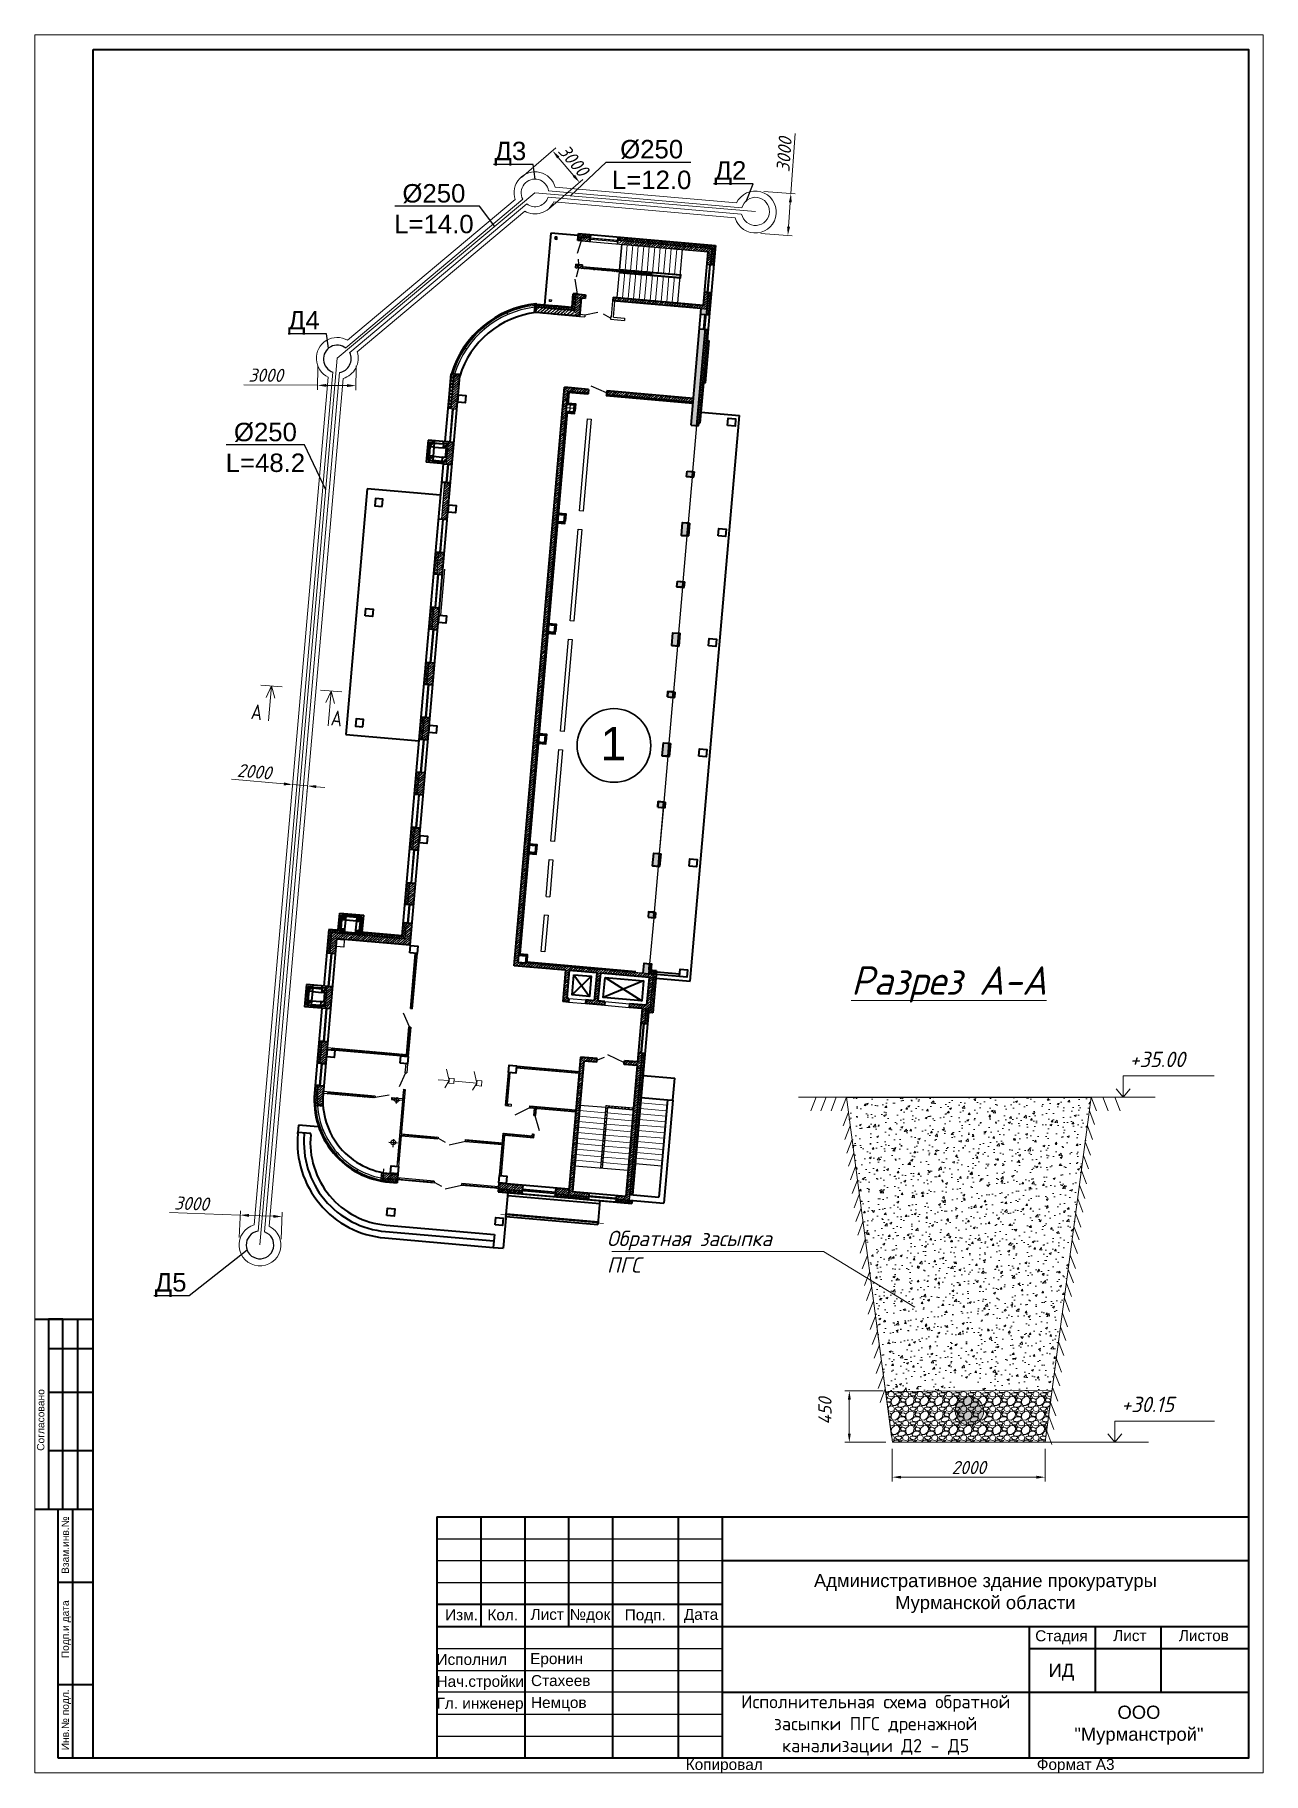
# Model space of a CAD drawing. Header units: millimetres. Extents: x 1064 to 180712, y 574 to 40185.
# Drawn here: x 113064 to 141064, y 574 to 40185 of the extents above; entities that cross this region are included whole.
import ezdxf
from ezdxf import colors
from ezdxf.entities.mleader import LeaderData, LeaderLine
from ezdxf.math import Vec2, Vec3

# ---------------------------------------------------------------- set-up
doc = ezdxf.new("R2010")
doc.units = ezdxf.units.MM
for name, pattern in [('2-Columns and grid$0$084_(М5) Неукрепленный откос', [0]), ('CENTER', [20, 15, -1.7, 1.6, -1.7]), ('DASHED', [19.05, 12.7, -6.35])]:
    doc.linetypes.add(name, pattern=pattern)
doc.layers.add('.', color=7, linetype='Continuous', lineweight=0, true_color=0xffffff)
for name, color, linetype, lineweight in [('00-рамка', 7, 'Continuous', 40), ('01 - здание', 1, 'Continuous', 40), ('01-здание', 5, 'Continuous', 15), ('01-Контур', 1, 'Continuous', 25), ('19-дренаж', 6, 'Continuous', 40), ('Канализация К1', 14, 'Continuous', 40), ('РАЗМЕРЫ', 23, 'Continuous', 13), ('Размеры КР', 23, 'Continuous', 13)]:
    doc.layers.add(name, color=color, linetype=linetype, lineweight=lineweight)
doc.styles.add('2_0-Ариел', font='arial.ttf', dxfattribs={"height": 2})
doc.styles.add('2_5-Ариел', font='arial.ttf', dxfattribs={"height": 2.5})
doc.styles.add('3_0-Ариел', font='arial.ttf', dxfattribs={"height": 3})
doc.styles.add('GOST 2.304', font='CS_Gost2304.shx')
doc.styles.add('Ариель-2_5', font='arial.ttf')
doc.styles.add('ГОСТ', font='GOST Common Italic.ttf', dxfattribs={"height": 300})
doc.styles.add('ГП-ариель', font='arial.ttf')
doc.linetypes.add('Земля1', pattern='A,24,[3,ltsnew.shx,S=6,R=0,X=-6,Y=-6],3,[3,ltsnew.shx,S=6,R=0,X=-6,Y=-6],3,[3,ltsnew.shx,S=6,R=0,X=-6,Y=-6],0', length=30)
doc.linetypes.add('Земля2', pattern='A,24,[4,ltsnew.shx,S=6,R=0,X=-6,Y=0],3,[4,ltsnew.shx,S=6,R=0,X=-6,Y=0],3,[4,ltsnew.shx,S=6,R=0,X=-6,Y=0],0', length=30)
doc.dimstyles.new('М 50', dxfattribs={"dimscale": 0, "dimtxt": 300, "dimasz": 200, "dimexe": 100, "dimexo": 150, "dimgap": 70, "dimtad": 1, "dimdec": 0, "dimlfac": 0.5, "dimdsep": 46, "dimtxsty": 'ГОСТ', "dimcen": 100, "dimdle": 150, "dimclrd": 256, "dimclre": 256, "dimclrt": 256, "dimazin": 3, "dimtfac": 1, "dimtdec": 0, "dimtmove": 1, "dimatfit": 3, "dimfxl": 100, "dimtolj": 1, "dimlwd": -1, "dimlwe": -1, "dimarcsym": 0})
pattern_1 = [(45, (1452.38544, -901.835), (-0.067351921, 0.067351921), []), (135, (1452.38544, -901.835), (-0.067351921, -0.067351921), [])]
pattern_2 = [(45, (1411.03127, -1534.55234), (-0.134703842, 0.134703842), []), (45, (1411.16598, -1534.55234), (-0.134703842, 0.134703842), [0.238125, -0.047625, 0, -0.047625])]
pattern_3 = [(45, (1411.03127, -1534.55234), (-0.067351921, 0.067351921), []), (135, (1411.03127, -1534.55234), (-0.067351921, -0.067351921), [])]
pattern_4 = [(45, (1452.38544, -901.835), (-0.089802561, 0.089802561), []), (135, (1452.38544, -901.835), (-0.089802561, -0.089802561), [])]
pattern_5 = [(45, (1455.15888, -902.561955), (-0.0449012806, 0.0449012806), [])]

msp = doc.modelspace()

# ---------------------------------------------------------------- texts
at = {"layer": '00-рамка', "style": 'Ариель-2_5'}
for s, height, p in [('Согласовано', 166.667, (113282.7, 7919.8)), ('Взам.инв.№', 166.67, (113842.1, 5114.2)), ('Подп.и дата', 166.667, (113842.1, 3192.9)), ('Инв.№ подл.', 166.667, (113842.1, 1095.8))]:
    msp.add_text(s, height=height, rotation=90, dxfattribs=at).set_placement(p)
at = {"layer": '00-рамка', "style": '2_5-Ариел'}
for s, height, p in [('Изм.', 250, (122416.8, 4057.2)), ('Кол.', 250, (123382.3, 4057.1)), ('Лист', 250, (124366, 4068.4)), ('№док', 250, (125255.4, 4068.4)), ('Подп.', 250, (126511.6, 4058)), ('Дата', 250, (127857.4, 4068.4)), ('Стадия', 250, (135866.9, 3580.2)), ('Лист', 250, (137646.1, 3584.5)), ('Листов', 250, (139141.2, 3584.5)), ('Исполнил', 250, (122222.6, 3041.7)), ('Еронин', 250, (124355.8, 3060)), ('Нач.стройки', 250, (122222.1, 2541.7)), ('Стахеев', 250, (124375.1, 2560)), ('ИД', 300, (136170.2, 2767)), ('Гл. инженер', 250, (122222.1, 2041.7)), ('Немцов', 250, (124375.1, 2060)), ('Копировал', 250, (127902.9, 649)), ('Формат А3', 250, (135902.9, 649))]:
    msp.add_text(s, height=height, dxfattribs=at).set_placement(p)
at = {"layer": '00-рамка', "char_height": 300, "attachment_point": 5}
for s, insert, width, style in [('Административное здание прокуратуры\\PМурманской области', (134730.8, 4668), 12000, '3_0-Ариел'), ('\\pxqc;{\\fISOCPEUR|b0|i0|c204|p34;\\C7;Исполнительная схема обратной засыпки ПГС дренажной канализации Д\\fISOCPEUR|b0|i0|c0|p34;2\\fISOCPEUR|b0|i0|c204|p34; - Д5}', (132230.8, 1662.6), 7000, 'ГП-ариель'), ('ООО\\P"Мурманстрой"', (138230.8, 1668), 5000, 'ГП-ариель')]:
    msp.add_mtext(s, dxfattribs=dict(at, insert=insert, width=width, style=style))
at = {"layer": '01-Контур', "style": 'ГП-ариель'}
msp.add_text('1', height=756, dxfattribs=at).set_placement((125956.1, 23654.8))
at = {"layer": 'Канализация К1', "color": 18, "linetype": 'Continuous', "lineweight": 15, "true_color": 0x000000, "char_height": 350, "attachment_point": 1, "rotation": 352.48117, "style": 'GOST 2.304'}
for insert in [(118024.4, 24943.3), (119846.8, 24801.2)]:
    msp.add_mtext_dynamic_manual_height_columns('A', width=521.371, gutter_width=17.5, heights=[0], dxfattribs=dict(at, insert=insert))
at = {"layer": 'РАЗМЕРЫ', "lineweight": 13, "style": 'ГОСТ'}
for s, p in [('+35.00', (138016.6, 16662.4)), ('Обратная засыпка', (126104.9, 12583)), ('ПГС', (126104.9, 11978.8)), ('+30.15', (137826.5, 8800.9))]:
    msp.add_text(s, height=351, dxfattribs=at).set_placement(p)
at = {"layer": 'Размеры КР', "color": 250, "lineweight": 20, "style": 'ГОСТ'}
msp.add_text('%%UРазрез А-А', height=650, dxfattribs=at).set_placement((131670.4, 18309.8))

# ---------------------------------------------------------------- blocks, each defined once
blk = doc.blocks.new('Прокуратура_v1')
at = {"layer": '01 - здание', "lineweight": -2, "ltscale": 100}
h = blk.add_hatch(dxfattribs=at)
h.set_pattern_fill('ANSI37', color=256, scale=0.03)
h.set_pattern_definition(pattern_1)
edge = h.paths.add_edge_path()
edge.add_line((-7.31, -0.19), (-6.81, -0.19))
edge.add_line((-6.81, -0.19), (-6.81, -0.02))
edge.add_line((-6.81, -0.02), (-7.449, -0.02))
edge.add_arc((-7.486, -0.015), 0.0375, 279.5173, 352.87015, ccw=False)
edge.add_line((-7.48, -0.052), (-7.48, -0.39))
edge.add_line((-7.48, -0.39), (-7.31, -0.39))
edge.add_line((-7.31, -0.39), (-7.31, -0.19))
h.paths.add_polyline_path([(-7.31, -1.69), (-7.48, -1.69), (-7.48, -1.89), (-7.31, -1.89)])
edge = h.paths.add_edge_path()
edge.add_arc((-0.022, -0.021), 0.0375, 178.8259, 272.30476, ccw=False)
edge.add_line((-0.059, -0.02), (-5.31, -0.02))
edge.add_line((-5.31, -0.02), (-5.31, -0.19))
edge.add_line((-5.31, -0.19), (-0.19, -0.19))
edge.add_line((-0.19, -0.19), (-0.19, -0.39))
edge.add_line((-0.19, -0.39), (-0.02, -0.39))
edge.add_line((-0.02, -0.39), (-0.02, -0.058))
h.paths.add_polyline_path([(-0.02, -0.39), (-0.19, -0.39), (-0.19, -1.09), (-0.02, -1.09)])
h.paths.add_polyline_path([(-0.02, -2.59), (-0.19, -2.59), (-0.19, -3.49), (-0.02, -3.49)])
h.paths.add_polyline_path([(-0.02, -3.49), (-0.19, -3.49), (-0.19, -3.79), (-0.02, -3.79)])
h = blk.add_hatch(dxfattribs=at)
h.set_pattern_fill('ANSI35', color=256, scale=0.03)
h.set_pattern_definition(pattern_2)
h.paths.add_polyline_path([(-7.11, -0.19), (-7.31, -0.19), (-7.31, -0.39), (-7.11, -0.39)])
h.paths.add_polyline_path([(-5.237, -0.39), (-0.71, -0.39), (-0.71, -0.19), (-5.132, -0.19)])
h.paths.add_polyline_path([(-0.71, -0.39), (-0.39, -0.39), (-0.19, -0.39), (-0.19, -0.19), (-0.71, -0.19)])
h.paths.add_polyline_path([(-0.19, -0.39), (-0.39, -0.39), (-0.39, -1.09), (-0.19, -1.09)])
h.paths.add_polyline_path([(-0.39, -2.59), (-0.39, -3.29), (-0.71, -3.29), (-0.71, -3.49), (-0.49, -3.49), (-0.19, -3.49), (-0.19, -2.59)])
h.paths.add_polyline_path([(-0.71, -3.49), (-0.71, -3.29), (-5.31, -3.29), (-5.31, -3.49)])
h.paths.add_polyline_path([(-7.11, -1.89), (-7.11, -1.69), (-7.31, -1.69), (-7.31, -1.89)])
h = blk.add_hatch(dxfattribs=at)
h.set_pattern_fill('ANSI35', color=256, scale=0.03)
h.set_pattern_definition([(45, (1452.38544, -901.835), (-0.134703842, 0.134703842), []), (45, (1452.52014, -901.835), (-0.134703842, 0.134703842), [0.238125, -0.047625, 0, -0.047625])])
h.paths.add_polyline_path([(-7.11, -0.19), (-7.11, -0.39), (-6.81, -0.39), (-6.81, -0.19)])
h = blk.add_hatch(dxfattribs=at)
h.set_pattern_fill('ANSI36', color=256, scale=0.02)
h.set_pattern_definition([(45, (908.73407, -1437.101285), (0.0336759605, 0.1234785217), [0.15875, -0.03175, 0, -0.03175])])
h.paths.add_polyline_path([(-6.99, -1.81), (-7.09, -1.82), (-7.09, -1.9), (-6.99, -1.89)])
h.paths.add_polyline_path([(-3.333, -1.79), (-6.99, -1.79), (-6.99, -1.89), (-3.299, -1.89)])
h = blk.add_hatch(dxfattribs=at)
h.set_pattern_fill('ANSI37', color=256, scale=0.03)
h.set_pattern_definition(pattern_1)
h.paths.add_polyline_path([(-7.31, -3.49), (-7.48, -3.49), (-7.48, -4.02), (-8.98, -4.02), (-9.41, -4.02), (-9.41, -4.19), (-7.31, -4.19)])
h.paths.add_polyline_path([(-7.31, -3.29), (-7.48, -3.29), (-7.48, -3.49), (-7.31, -3.49)])
h = blk.add_hatch(dxfattribs=at)
h.set_pattern_fill('ANSI35', color=256, scale=0.03)
h.set_pattern_definition(pattern_2)
h.paths.add_polyline_path([(-7.11, -3.29), (-7.31, -3.29), (-7.31, -3.49), (-7.11, -3.49)])
h.paths.add_polyline_path([(-7.11, -3.49), (-6.81, -3.49), (-6.81, -3.29), (-7.11, -3.29)])
h = blk.add_hatch(dxfattribs=at)
h.set_pattern_fill('ANSI35', color=256, scale=0.03)
h.set_pattern_definition(pattern_2)
h.paths.add_polyline_path([(-7.11, -3.49), (-7.31, -3.49), (-7.31, -4.49), (-7.11, -4.49)])
h.paths.add_polyline_path([(-7.01, -3.49), (-7.11, -3.49), (-7.11, -4.49), (-7.01, -4.49)])
h = blk.add_hatch(dxfattribs=at)
h.set_pattern_fill('ANSI35', color=256, scale=0.03)
h.set_pattern_definition(pattern_2)
h.paths.add_polyline_path([(-0.19, -3.49), (-0.49, -3.49), (-0.49, -3.79), (-0.19, -3.79)])
h.paths.add_polyline_path([(-0.19, -4.59), (-0.49, -4.59), (-0.49, -9.49), (-0.19, -9.49)])
h.paths.add_polyline_path([(-0.19, -9.49), (-0.49, -9.49), (-0.49, -9.84), (-0.19, -9.84)])
h.paths.add_polyline_path([(-0.19, -12.34), (-0.49, -12.34), (-0.49, -12.64), (-0.19, -12.64)])
h.paths.add_polyline_path([(-0.19, -15.14), (-0.49, -15.14), (-0.49, -15.49), (-0.19, -15.49)])
h.paths.add_polyline_path([(-0.19, -15.49), (-0.49, -15.49), (-0.49, -15.84), (-0.19, -15.84)])
h.paths.add_polyline_path([(-0.19, -18.34), (-0.49, -18.34), (-0.49, -18.64), (-0.19, -18.64)])
h.paths.add_polyline_path([(-0.19, -21.14), (-0.49, -21.14), (-0.49, -21.49), (-0.19, -21.49)])
h.paths.add_polyline_path([(-0.19, -21.49), (-0.49, -21.49), (-0.49, -21.84), (-0.19, -21.84)])
h.paths.add_polyline_path([(-0.19, -24.34), (-0.49, -24.34), (-0.49, -24.64), (-0.19, -24.64)])
h.paths.add_polyline_path([(-0.19, -27.14), (-0.49, -27.14), (-0.49, -27.49), (-0.19, -27.49)])
h.paths.add_polyline_path([(-0.19, -27.49), (-0.49, -27.49), (-0.49, -27.84), (-0.19, -27.84)])
h.paths.add_polyline_path([(-0.19, -30.34), (-0.49, -30.34), (-0.49, -30.64), (-0.19, -30.64)])
h.paths.add_polyline_path([(-0.19, -33.14), (-0.49, -33.14), (-0.49, -33.49), (-0.19, -33.49)])
h.paths.add_polyline_path([(-0.19, -33.49), (-0.49, -33.49), (-0.49, -33.84), (-0.19, -33.84)])
h.paths.add_polyline_path([(-0.19, -36.34), (-0.49, -36.34), (-0.49, -36.64), (-0.19, -36.64)])
h.paths.add_polyline_path([(-0.19, -39.14), (-0.49, -39.14), (-0.49, -39.49), (-0.19, -39.49)])
h.paths.add_polyline_path([(-0.19, -39.49), (-0.49, -39.49), (-0.49, -39.69), (-0.19, -39.69)])
h = blk.add_hatch(dxfattribs=at)
h.set_pattern_fill('ANSI37', color=256, scale=0.03)
h.set_pattern_definition(pattern_1)
h.paths.add_polyline_path([(-9.41, -4.19), (-9.41, -4.02), (-9.457, -4.02, 0.002499), (-9.51, -4.031), (-9.51, -4.511, -0.005218), (-9.41, -4.49)])
h = blk.add_hatch(dxfattribs=at)
h.set_pattern_fill('ANSI35', color=256, scale=0.04)
h.set_pattern_definition([(45, (1452.38544, -901.835), (-0.179605122, 0.179605122), []), (45, (1452.56504, -901.835), (-0.179605122, 0.179605122), [0.3175, -0.0635, 0, -0.0635])])
h.paths.add_polyline_path([(-7.31, -4.191), (-9.41, -4.19), (-9.41, -4.49), (-7.31, -4.49)])
h = blk.add_hatch(dxfattribs=at)
h.set_pattern_fill('ANSI37', color=256, scale=0.03)
h.set_pattern_definition(pattern_1)
h.paths.add_polyline_path([(-0.02, -5.19), (-0.02, -4.59), (-0.19, -4.59), (-0.19, -9.49), (-0.02, -9.49), (-0.02, -9.129, -0.411161), (-0.057, -9.091, -0.411161), (-0.02, -9.054), (-0.02, -7.49)])
h.paths.add_polyline_path([(-0.02, -9.49), (-0.19, -9.49), (-0.19, -9.84), (-0.09, -9.84), (-0.09, -9.69), (-0.02, -9.69)])
h = blk.add_hatch(dxfattribs=at)
h.set_pattern_fill('ANSI37', color=256, scale=0.04)
h.set_pattern_definition(pattern_4)
h.paths.add_polyline_path([(-13.53, -9.49), (-13.7, -9.49), (-13.7, -9.49), (-13.7, -10.09), (-13.53, -10.09)])
h.paths.add_polyline_path([(-13.53, -8.19), (-13.7, -8.19), (-13.7, -9.49), (-13.53, -9.49)])
h = blk.add_hatch(dxfattribs=at)
h.set_pattern_fill('ANSI35', color=256, scale=0.03)
h.set_pattern_definition(pattern_2)
h.paths.add_polyline_path([(-13.23, -17.89), (-13.53, -17.89), (-13.53, -19.09), (-13.23, -19.09)])
h.paths.add_polyline_path([(-13.53, -16.09), (-13.23, -16.09), (-13.23, -15.49), (-13.53, -15.49)])
h.paths.add_polyline_path([(-13.23, -15.49), (-13.23, -14.09), (-13.53, -14.09), (-13.53, -15.49)])
h.paths.add_polyline_path([(-13.23, -11.89), (-13.53, -11.89), (-13.53, -13.09), (-13.23, -13.09)])
h.paths.add_polyline_path([(-13.53, -10.09), (-13.23, -10.09), (-13.23, -9.49), (-13.53, -9.49)])
edge = h.paths.add_edge_path()
edge.add_line((-13.53, -9.49), (-13.23, -9.49))
edge.add_line((-13.23, -9.49), (-13.23, -9.29))
edge.add_arc((-27.855, -8.79), 14.634, 358.04198, 361.95802)
edge.add_line((-13.23, -8.29), (-13.53, -8.29))
edge.add_arc((47.787, -8.89), 61.32, 179.43937, 180.56063)
h = blk.add_hatch(dxfattribs=at)
h.set_pattern_fill('ANSI37', color=256, scale=0.04)
h.set_pattern_definition(pattern_4)
h.paths.add_polyline_path([(-13.23, -8.19), (-13.53, -8.19), (-13.53, -8.29), (-13.23, -8.29)])
h = blk.add_hatch(dxfattribs=at)
h.set_pattern_fill('ANSI35', color=256, scale=0.03)
h.set_pattern_definition(pattern_2)
h.paths.add_polyline_path([(-7.31, -15.49), (-7.51, -15.49), (-7.51, -21.49), (-7.31, -21.49), (-7.31, -21.29)])
h.paths.add_polyline_path([(-7.31, -9.49), (-7.51, -9.49), (-7.51, -15.49), (-7.31, -15.49), (-7.31, -15.29)])
h.paths.add_polyline_path([(-7.11, -8.39), (-7.51, -8.39), (-7.51, -9.49), (-7.31, -9.49), (-7.31, -9.29), (-7.31, -8.59), (-7.11, -8.59)])
h.paths.add_polyline_path([(-6.21, -8.39), (-6.564, -8.39), (-6.501, -8.59), (-6.21, -8.59)])
h.paths.add_polyline_path([(-6.564, -8.39), (-7.11, -8.39), (-7.11, -8.59), (-6.501, -8.59)])
h.paths.add_polyline_path([(-4.225, -8.39), (-5.21, -8.39), (-5.21, -8.59), (-4.208, -8.59)])
h.paths.add_polyline_path([(-0.71, -8.39), (-4.225, -8.39), (-4.208, -8.59), (-0.71, -8.59)])
h.paths.add_polyline_path([(-0.49, -8.39), (-0.71, -8.39), (-0.71, -8.59), (-0.49, -8.59)])
h = blk.add_hatch(dxfattribs=at)
h.set_pattern_fill('ANSI32', color=256, scale=0.02)
h.set_pattern_definition([(45, (1459.09888, -872.56195), (-0.134703842, 0.134703842), []), (45, (1459.18868, -872.56195), (-0.134703842, 0.134703842), [])])
h.paths.add_polyline_path([(-14.29, -12.24), (-14.29, -11.99), (-14.54, -11.99), (-14.54, -12.24)])
h.paths.add_polyline_path([(-13.79, -11.99), (-13.79, -12.24), (-13.53, -12.24), (-13.53, -11.99)])
h.paths.add_polyline_path([(-13.79, -12.74), (-13.79, -12.99), (-13.53, -12.99), (-13.53, -12.74)])
h = blk.add_hatch(dxfattribs=at)
h.set_pattern_fill('ANSI31', color=256, scale=0.02)
h.set_pattern_definition([(45, (1459.31888, -872.561955), (-0.0449012806, 0.0449012806), [])])
h.paths.add_polyline_path([(-14.54, -12.74), (-14.49, -12.74), (-14.49, -12.24), (-14.54, -12.24)])
h = blk.add_hatch(dxfattribs=at)
h.set_pattern_fill('ANSI31', color=256, scale=0.02)
h.set_pattern_definition([(45, (1459.09888, -872.561955), (-0.0449012806, 0.0449012806), [])])
h.paths.add_polyline_path([(-13.79, -11.99), (-14.091, -11.99), (-14.091, -12.04), (-13.79, -12.04)])
h.paths.add_polyline_path([(-14.091, -11.99), (-14.29, -11.99), (-14.29, -12.04), (-14.091, -12.04)])
h.paths.add_polyline_path([(-13.79, -12.94), (-14.29, -12.94), (-14.29, -12.99), (-13.79, -12.99)])
h = blk.add_hatch(dxfattribs=at)
h.set_pattern_fill('ANSI37', color=256, scale=0.04)
h.set_pattern_definition([(45, (1411.03127, -1528.55234), (-0.089802561, 0.089802561), []), (135, (1411.03127, -1528.55234), (-0.089802561, -0.089802561), [])])
h.paths.add_polyline_path([(-13.53, -12.24), (-13.63, -12.24), (-13.63, -12.74), (-13.53, -12.74)])
h = blk.add_hatch(dxfattribs=at)
h.set_pattern_fill('ANSI32', color=256, scale=0.02)
h.set_pattern_definition([(45, (1459.31888, -872.56195), (-0.134703842, 0.134703842), []), (45, (1459.40868, -872.56195), (-0.134703842, 0.134703842), [])])
h.paths.add_polyline_path([(-14.401, -12.74), (-14.54, -12.74), (-14.54, -12.99), (-14.401, -12.99)])
h.paths.add_polyline_path([(-14.29, -12.74), (-14.401, -12.74), (-14.401, -12.99), (-14.29, -12.99)])
h = blk.add_hatch(dxfattribs=at)
h.set_pattern_fill('ANSI37', color=256, scale=0.03)
h.set_pattern_definition(pattern_1)
h.paths.add_polyline_path([(-0.09, -12.34), (-0.19, -12.34), (-0.19, -12.64), (-0.09, -12.64)])
h.paths.add_polyline_path([(-0.09, -15.14), (-0.19, -15.14), (-0.19, -15.49), (-0.09, -15.49)])
h.paths.add_polyline_path([(-0.09, -15.49), (-0.19, -15.49), (-0.19, -15.84), (-0.09, -15.84)])
h.paths.add_polyline_path([(-0.09, -18.34), (-0.19, -18.34), (-0.19, -18.64), (-0.09, -18.64)])
h.paths.add_polyline_path([(-0.09, -21.14), (-0.19, -21.14), (-0.19, -21.49), (-0.09, -21.49)])
h.paths.add_polyline_path([(-0.09, -21.49), (-0.19, -21.49), (-0.19, -21.84), (-0.09, -21.84)])
h.paths.add_polyline_path([(-0.09, -24.34), (-0.19, -24.34), (-0.19, -24.64), (-0.09, -24.64)])
h.paths.add_polyline_path([(-0.09, -27.14), (-0.19, -27.14), (-0.19, -27.49), (-0.09, -27.49)])
h.paths.add_polyline_path([(-0.09, -27.49), (-0.19, -27.49), (-0.19, -27.84), (-0.09, -27.84)])
h.paths.add_polyline_path([(-0.09, -30.34), (-0.19, -30.34), (-0.19, -30.64), (-0.09, -30.64)])
h.paths.add_polyline_path([(-0.09, -33.14), (-0.19, -33.14), (-0.19, -33.49), (-0.09, -33.49)])
h.paths.add_polyline_path([(-0.09, -33.49), (-0.19, -33.49), (-0.19, -33.84), (-0.09, -33.84)])
h.paths.add_polyline_path([(-0.09, -36.34), (-0.19, -36.34), (-0.19, -36.64), (-0.09, -36.64)])
h.paths.add_polyline_path([(-0.09, -39.14), (-0.19, -39.14), (-0.19, -39.49), (-0.09, -39.49)])
h = blk.add_hatch(dxfattribs=at)
h.set_pattern_fill('ANSI37', color=256, scale=0.04)
h.set_pattern_definition([(45, (1411.03127, -1534.55234), (-0.089802561, 0.089802561), []), (135, (1411.03127, -1534.55234), (-0.089802561, -0.089802561), [])])
h.paths.add_polyline_path([(-13.53, -17.89), (-13.7, -17.89), (-13.7, -19.09), (-13.53, -19.09)])
h = blk.add_hatch(dxfattribs=at)
h.set_pattern_fill('ANSI37', color=256, scale=0.03)
h.set_pattern_definition(pattern_1)
h.paths.add_polyline_path([(-13.53, -35.89), (-13.7, -35.89), (-13.7, -37.09), (-13.53, -37.09)])
h.paths.add_polyline_path([(-13.53, -33.49), (-13.7, -33.49), (-13.7, -34.09), (-13.53, -34.09)])
h.paths.add_polyline_path([(-13.53, -32.89), (-13.7, -32.89), (-13.7, -33.49), (-13.53, -33.49)])
h.paths.add_polyline_path([(-13.53, -29.89), (-13.7, -29.89), (-13.7, -31.09), (-13.53, -31.09)])
h.paths.add_polyline_path([(-13.53, -27.49), (-13.7, -27.49), (-13.7, -28.09), (-13.53, -28.09)])
h.paths.add_polyline_path([(-13.53, -26.89), (-13.7, -26.89), (-13.7, -27.49), (-13.53, -27.49)])
h.paths.add_polyline_path([(-13.53, -23.89), (-13.7, -23.89), (-13.7, -25.051, -0.438008), (-13.661, -25.09), (-13.53, -25.09)])
h.paths.add_polyline_path([(-13.53, -21.49), (-13.7, -21.49), (-13.7, -22.09), (-13.53, -22.09)])
h.paths.add_polyline_path([(-13.53, -20.89), (-13.7, -20.89), (-13.7, -21.49), (-13.53, -21.49)])
h = blk.add_hatch(dxfattribs=at)
h.set_pattern_fill('ANSI35', color=256, scale=0.03)
h.set_pattern_definition(pattern_2)
h.paths.add_polyline_path([(-13.23, -29.89), (-13.53, -29.89), (-13.53, -31.09), (-13.23, -31.09)])
h.paths.add_polyline_path([(-13.23, -27.49), (-13.53, -27.49), (-13.53, -28.09), (-13.23, -28.09)])
h.paths.add_polyline_path([(-13.53, -27.49), (-13.23, -27.49), (-13.23, -26.89), (-13.53, -26.89)])
h.paths.add_polyline_path([(-13.23, -23.89), (-13.53, -23.89), (-13.53, -25.09), (-13.23, -25.09)])
h.paths.add_polyline_path([(-13.23, -21.49), (-13.53, -21.49), (-13.53, -22.09), (-13.23, -22.09)])
h.paths.add_polyline_path([(-13.23, -21.09), (-13.23, -20.89), (-13.53, -20.89), (-13.53, -21.49), (-13.23, -21.49)])
h = blk.add_hatch(dxfattribs=at)
h.set_pattern_fill('ANSI35', color=256, scale=0.03)
h.set_pattern_definition(pattern_2)
h.paths.add_polyline_path([(-7.31, -21.49), (-7.51, -21.49), (-7.51, -27.49), (-7.31, -27.49), (-7.31, -27.29)])
h = blk.add_hatch(dxfattribs=at)
h.set_pattern_fill('ANSI35', color=256, scale=0.03)
h.set_pattern_definition(pattern_2)
h.paths.add_polyline_path([(-7.31, -27.49), (-7.51, -27.49), (-7.51, -33.49), (-7.31, -33.49), (-7.31, -33.29)])
h = blk.add_hatch(dxfattribs=at)
h.set_pattern_fill('ANSI35', color=256, scale=0.03)
h.set_pattern_definition(pattern_2)
h.paths.add_polyline_path([(-17.53, -46.09), (-17.23, -46.09), (-17.23, -44.89), (-17.53, -44.89)])
h.paths.add_polyline_path([(-17.23, -41.89), (-17.53, -41.89), (-17.53, -43.09), (-17.23, -43.09)])
h.paths.add_polyline_path([(-17.23, -39.27), (-17.01, -39.27), (-17.01, -38.97), (-17.53, -38.97), (-17.53, -40.09), (-17.23, -40.09)])
h.paths.add_polyline_path([(-17.01, -38.97), (-17.01, -39.27), (-13.23, -39.27), (-13.23, -38.09), (-13.53, -38.09), (-13.53, -38.97)])
h.paths.add_polyline_path([(-13.53, -37.09), (-13.23, -37.09), (-13.23, -35.89), (-13.53, -35.89)])
h.paths.add_polyline_path([(-13.23, -33.49), (-13.53, -33.49), (-13.53, -34.09), (-13.23, -34.09)])
h.paths.add_polyline_path([(-13.23, -32.89), (-13.53, -32.89), (-13.53, -33.49), (-13.23, -33.49)])
h = blk.add_hatch(dxfattribs=at)
h.set_pattern_fill('ANSI35', color=256, scale=0.03)
h.set_pattern_definition(pattern_2)
h.paths.add_polyline_path([(-7.11, -39.69), (-7.31, -39.69), (-7.31, -39.49), (-7.51, -39.49), (-7.51, -39.89), (-7.11, -39.89)])
h.paths.add_polyline_path([(-7.31, -33.69), (-7.31, -33.49), (-7.51, -33.49), (-7.51, -36.159), (-7.51, -39.49), (-7.31, -39.49), (-7.31, -39.29)])
h.paths.add_polyline_path([(-3.721, -39.69), (-4.71, -39.69), (-7.11, -39.69), (-7.11, -39.89), (-4.71, -39.89), (-4.71, -41.6), (-4.395, -41.6), (-4.395, -41.4), (-4.51, -41.4), (-4.51, -39.89), (-3.65, -39.89)])
h.paths.add_polyline_path([(-2.81, -39.89), (-2.519, -39.89), (-2.591, -39.69), (-3.721, -39.69), (-3.65, -39.89), (-3.01, -39.89), (-3.01, -41.4), (-3.465, -41.4), (-3.465, -41.6), (-2.435, -41.6), (-2.435, -41.4), (-2.81, -41.4)])
h.paths.add_polyline_path([(0.04, -39.69), (-0.19, -39.69), (-0.71, -39.69), (-0.71, -39.89), (-0.16, -39.89), (-0.16, -41.4), (-0.71, -41.4), (-0.71, -41.6), (-0.39, -41.6), (-0.39, -42.4), (-0.19, -42.4), (-0.19, -41.6), (0.04, -41.6)])
h.paths.add_polyline_path([(-0.71, -41.4), (-1.085, -41.4), (-1.085, -41.6), (-0.71, -41.6)])
h.paths.add_polyline_path([(-3.323, -40.948), (-2.838, -40.948), (-2.838, -40.648), (-3.323, -40.648)], flags=25)
h = blk.add_hatch(dxfattribs=at)
h.set_pattern_fill('ANSI31', color=256, scale=0.02)
h.set_pattern_definition(pattern_5)
h.paths.add_polyline_path([(-16.83, -38.22), (-16.83, -37.97), (-17.08, -37.97), (-17.08, -38.22)])
h = blk.add_hatch(dxfattribs=at)
h.set_pattern_fill('ANSI31', color=256, scale=0.02)
h.set_pattern_definition(pattern_5)
h.paths.add_polyline_path([(-17.03, -38.22), (-17.08, -38.22), (-17.08, -38.72), (-17.03, -38.72)])
h.paths.add_polyline_path([(-16.739, -37.97), (-16.83, -37.97), (-16.83, -38.02), (-16.739, -38.02)])
h.paths.add_polyline_path([(-16.23, -37.97), (-16.739, -37.97), (-16.739, -38.02), (-16.23, -38.02)])
h.paths.add_polyline_path([(-15.98, -38.22), (-16.03, -38.22), (-16.03, -38.72), (-15.98, -38.72)])
h = blk.add_hatch(dxfattribs=at)
h.set_pattern_fill('ANSI31', color=256, scale=0.02)
h.set_pattern_definition(pattern_5)
h.paths.add_polyline_path([(-15.98, -38.22), (-15.98, -37.97), (-16.23, -37.97), (-16.23, -38.22)])
h = blk.add_hatch(dxfattribs=at)
h.set_pattern_fill('ANSI37', color=256, scale=0.03)
h.set_pattern_definition(pattern_1)
h.paths.add_polyline_path([(-13.53, -38.09), (-13.7, -38.09), (-13.7, -38.8), (-15.98, -38.8), (-15.98, -38.97), (-13.53, -38.97)])
h = blk.add_hatch(dxfattribs=at)
h.set_pattern_fill('ANSI37', color=256, scale=0.03)
h.set_pattern_definition(pattern_1)
edge = h.paths.add_edge_path()
edge.add_line((-17.53, -38.97), (-17.08, -38.97))
edge.add_line((-17.08, -38.97), (-17.08, -38.8))
edge.add_line((-17.08, -38.8), (-17.667, -38.8))
edge.add_arc((-17.705, -38.801), 0.0375, -82.41021, 1.76642, ccw=False)
edge.add_line((-17.7, -38.838), (-17.7, -40.09))
edge.add_line((-17.7, -40.09), (-17.53, -40.09))
edge.add_line((-17.53, -40.09), (-17.53, -38.97))
h = blk.add_hatch(dxfattribs=at)
h.set_pattern_fill('ANSI31', color=256, scale=0.02)
h.set_pattern_definition(pattern_5)
h.paths.add_polyline_path([(-17.08, -38.97), (-16.83, -38.97), (-16.83, -38.72), (-17.08, -38.72)])
h = blk.add_hatch(dxfattribs=at)
h.set_pattern_fill('ANSI37', color=256, scale=0.03)
h.set_pattern_definition([(45, (-1966.39918, -2204.94517), (-0.067351921, 0.067351921), []), (135, (-1966.39918, -2204.94517), (-0.067351921, -0.067351921), [])])
h.paths.add_polyline_path([(-16.23, -38.97), (-16.23, -38.87), (-16.83, -38.87), (-16.83, -38.97)])
h = blk.add_hatch(dxfattribs=at)
h.set_pattern_fill('ANSI31', color=256, scale=0.02)
h.set_pattern_definition(pattern_5)
h.paths.add_polyline_path([(-16.23, -38.97), (-15.98, -38.97), (-15.98, -38.72), (-16.23, -38.72)])
h = blk.add_hatch(dxfattribs=at)
h.set_pattern_fill('ANSI37', color=256, scale=0.03)
h.set_pattern_definition(pattern_1)
h.paths.add_polyline_path([(0.21, -39.5), (-0.19, -39.5), (-0.19, -39.57), (0.21, -39.57)])
h.paths.add_polyline_path([(0.21, -39.57), (-0.19, -39.57), (-0.19, -39.69), (0.21, -39.69)])
h.paths.add_polyline_path([(0.21, -39.69), (0.04, -39.69), (0.04, -41.6), (-0.19, -41.6), (-0.19, -42.4), (-0.02, -42.4), (-0.02, -41.79), (0.21, -41.79), (0.21, -39.919, -0.38016), (0.177, -39.882, -0.38016), (0.21, -39.845)])
h.paths.add_polyline_path([(-0.02, -44), (-0.19, -44), (-0.19, -45.49), (-0.02, -45.49)])
h.paths.add_polyline_path([(-0.02, -45.49), (-0.19, -45.49), (-0.19, -51.49), (-0.02, -51.49)])
h.paths.add_polyline_path([(-0.02, -51.49), (-0.19, -51.49), (-0.19, -51.71), (-0.02, -51.71)])
h = blk.add_hatch(dxfattribs=at)
h.set_pattern_fill('ANSI37', color=256, scale=0.03)
h.set_pattern_definition(pattern_3)
h.paths.add_polyline_path([(-12.81, -39.69), (-12.91, -39.69), (-12.91, -42.69), (-12.81, -42.69)])
h.paths.add_polyline_path([(-12.81, -43.69), (-12.91, -43.69), (-12.91, -45.19), (-13.01, -45.19), (-13.01, -45.29), (-12.81, -45.29)])
h.paths.add_polyline_path([(-13.01, -45.19), (-17.01, -45.19), (-17.01, -45.29), (-16.81, -45.29), (-13.21, -45.29), (-13.01, -45.29)])
h.paths.add_polyline_path([(-14.41, -47.59), (-17.01, -47.59), (-17.01, -47.69), (-14.41, -47.69)])
h.paths.add_polyline_path([(-13.23, -47.599), (-13.51, -47.59), (-13.51, -47.69), (-13.339, -47.69, -0.362074)])
h.paths.add_polyline_path([(-12.81, -47.09), (-12.91, -47.09), (-12.91, -47.69), (-12.81, -47.69)])
h.paths.add_polyline_path([(-3.49, -45.29), (-6.91, -45.29), (-6.91, -45.39), (-3.49, -45.39)])
h.paths.add_polyline_path([(-7.21, -45.69), (-7.31, -45.69), (-7.31, -47.49), (-7.11, -47.49), (-7.11, -47.39), (-7.21, -47.39)])
h.paths.add_polyline_path([(-3.49, -47.39), (-6.01, -47.39), (-6.01, -47.49), (-3.49, -47.49)])
h = blk.add_hatch(dxfattribs=at)
h.set_pattern_fill('ANSI35', color=256, scale=0.03)
h.set_pattern_definition(pattern_2)
h.paths.add_polyline_path([(-2.591, -39.69), (-2.519, -39.89), (-0.71, -39.89), (-0.71, -39.69)])
h = blk.add_hatch(dxfattribs=at)
h.set_pattern_fill('ANSI32', color=256, scale=0.02)
h.set_pattern_definition([(45, (1455.09888, -902.56195), (-0.134703842, 0.134703842), []), (45, (1455.18868, -902.56195), (-0.134703842, 0.134703842), [])])
h.paths.add_polyline_path([(-18.29, -42.24), (-18.29, -41.99), (-18.54, -41.99), (-18.54, -42.24)])
h.paths.add_polyline_path([(-17.79, -41.99), (-17.79, -42.24), (-17.53, -42.24), (-17.53, -41.99)])
h.paths.add_polyline_path([(-17.79, -42.74), (-17.79, -42.99), (-17.53, -42.99), (-17.53, -42.74)])
h = blk.add_hatch(dxfattribs=at)
h.set_pattern_fill('ANSI31', color=256, scale=0.02)
h.set_pattern_definition([(45, (1455.31888, -902.561955), (-0.0449012806, 0.0449012806), [])])
h.paths.add_polyline_path([(-18.54, -42.74), (-18.49, -42.74), (-18.49, -42.24), (-18.54, -42.24)])
h = blk.add_hatch(dxfattribs=at)
h.set_pattern_fill('ANSI31', color=256, scale=0.02)
h.set_pattern_definition([(45, (1455.09888, -902.561955), (-0.0449012806, 0.0449012806), [])])
h.paths.add_polyline_path([(-17.79, -41.99), (-18.091, -41.99), (-18.091, -42.04), (-17.79, -42.04)])
h.paths.add_polyline_path([(-18.091, -41.99), (-18.29, -41.99), (-18.29, -42.04), (-18.091, -42.04)])
h.paths.add_polyline_path([(-17.79, -42.94), (-18.29, -42.94), (-18.29, -42.99), (-17.79, -42.99)])
h = blk.add_hatch(dxfattribs=at)
h.set_pattern_fill('ANSI37', color=256, scale=0.03)
h.set_pattern_definition(pattern_1)
h.paths.add_polyline_path([(-17.53, -42.24), (-17.63, -42.24), (-17.63, -42.74), (-17.53, -42.74)])
h = blk.add_hatch(dxfattribs=at)
h.set_pattern_fill('ANSI32', color=256, scale=0.02)
h.set_pattern_definition([(45, (1455.31888, -902.56195), (-0.134703842, 0.134703842), []), (45, (1455.40868, -902.56195), (-0.134703842, 0.134703842), [])])
h.paths.add_polyline_path([(-18.401, -42.74), (-18.54, -42.74), (-18.54, -42.99), (-18.401, -42.99)])
h.paths.add_polyline_path([(-18.29, -42.74), (-18.401, -42.74), (-18.401, -42.99), (-18.29, -42.99)])
h = blk.add_hatch(dxfattribs=at)
h.set_pattern_fill('ANSI35', color=256, scale=0.03)
h.set_pattern_definition(pattern_2)
h.paths.add_polyline_path([(-2.59, -44.51), (-3.49, -44.51), (-3.49, -45.49), (-3.29, -45.49), (-3.29, -44.71), (-2.59, -44.71)])
h.paths.add_polyline_path([(-0.71, -44.51), (-1.09, -44.51), (-1.09, -44.71), (-0.71, -44.71)])
h.paths.add_polyline_path([(-0.19, -44), (-0.39, -44), (-0.39, -44.51), (-0.71, -44.51), (-0.71, -44.71), (-0.39, -44.71), (-0.39, -45.49), (-0.19, -45.49)])
h.paths.add_polyline_path([(-0.19, -45.49), (-0.39, -45.49), (-0.39, -51.49), (-0.19, -51.49)])
h.paths.add_polyline_path([(-3.29, -45.49), (-3.49, -45.49), (-3.49, -51.49), (-3.29, -51.49), (-3.29, -49.09)])
h.paths.add_polyline_path([(-2.39, -51.81), (-3.29, -51.81), (-3.29, -51.49), (-3.49, -51.49), (-3.49, -52.01), (-3.29, -52.01), (-2.39, -52.01)])
h.paths.add_polyline_path([(-0.71, -51.81), (-0.89, -51.81), (-0.89, -52.01), (-0.71, -52.01)])
h.paths.add_polyline_path([(-0.19, -51.49), (-0.39, -51.49), (-0.39, -51.81), (-0.71, -51.81), (-0.71, -52.01), (-0.19, -52.01)])
h = blk.add_hatch(dxfattribs=at)
h.set_pattern_fill('ANSI37', color=256, scale=0.03)
h.set_pattern_definition(pattern_1)
h.paths.add_polyline_path([(-17.53, -44.89), (-17.7, -44.89), (-17.7, -46.09), (-17.53, -46.09)])
h = blk.add_hatch(dxfattribs=at)
h.set_pattern_fill('ANSI35', color=256, scale=0.04)
h.set_pattern_definition([(45, (1411.03127, -1534.55234), (-0.179605122, 0.179605122), []), (45, (1411.21088, -1534.55234), (-0.179605122, 0.179605122), [0.3175, -0.0635, 0, -0.0635])])
h.paths.add_polyline_path([(-1.79, -47.11), (-0.71, -47.11), (-0.71, -47.01), (-1.89, -47.01), (-1.89, -48.953), (-1.79, -48.91)])
h.paths.add_polyline_path([(-0.39, -47.01), (-0.71, -47.01), (-0.71, -47.11), (-0.39, -47.11)])
h.paths.add_polyline_path([(-1.79, -48.91), (-1.89, -48.953), (-1.89, -50.41), (-1.79, -50.41)])
h = blk.add_hatch(dxfattribs=at)
h.set_pattern_fill('ANSI37', color=256, scale=0.03)
h.set_pattern_definition(pattern_1)
h.paths.add_polyline_path([(-17.53, -47.29), (-17.7, -47.29), (-17.7, -47.71, 0.032542), (-17.662, -48.29), (-17.51, -48.29), (-17.51, -48.124, -0.024309), (-17.53, -47.707)])
h = blk.add_hatch(dxfattribs=at)
h.set_pattern_fill('ANSI35', color=256, scale=0.03)
h.set_pattern_definition(pattern_2)
h.paths.add_polyline_path([(-17.23, -47.71), (-17.23, -47.71), (-17.23, -47.29), (-17.53, -47.29), (-17.53, -47.713, 0.033655), (-17.491, -48.29), (-17.21, -48.29), (-17.21, -48.109, -0.025016)])
h = blk.add_hatch(dxfattribs=at)
h.set_pattern_fill('ANSI37', color=256, scale=0.03)
h.set_pattern_definition(pattern_3)
h.paths.add_polyline_path([(-5.73, -47.89), (-5.63, -47.89), (-5.63, -47.49), (-5.73, -47.49)])
h.paths.add_polyline_path([(-7.11, -48.99), (-7.11, -49.09), (-5.63, -49.09), (-5.63, -48.89), (-5.73, -48.89), (-5.73, -48.99)])
h.paths.add_polyline_path([(-7.21, -49.09), (-7.11, -49.09), (-7.11, -48.99), (-7.31, -48.99), (-7.31, -51.29), (-7.21, -51.29)])
h = blk.add_hatch(dxfattribs=at)
h.set_pattern_fill('ANSI37', color=256, scale=0.03)
h.set_pattern_definition(pattern_1)
h.paths.add_polyline_path([(-17.51, -48.29), (-17.662, -48.29, 0.005649), (-17.648, -48.39), (-17.51, -48.39)])
h.paths.add_polyline_path([(-17.21, -48.29), (-17.51, -48.29), (-17.51, -48.39), (-17.21, -48.39)])
h = blk.add_hatch(dxfattribs=at)
h.set_pattern_fill('ANSI37', color=256, scale=0.03)
h.set_pattern_definition(pattern_1)
edge = h.paths.add_edge_path()
edge.add_arc((-13.23, -47.71), 4, 263.12632, 264.55257, ccw=False)
edge.add_line((-13.709, -51.681), (-13.709, -52.154))
edge.add_arc((-13.23, -47.71), 4.47, 263.85202, 269.95791)
edge.add_line((-13.233, -52.18), (-13.01, -52.18))
edge.add_line((-13.01, -52.18), (-13.01, -52.01))
edge.add_line((-13.01, -52.01), (-13.21, -52.01))
edge.add_line((-13.21, -52.01), (-13.21, -52.006))
edge.add_line((-13.21, -52.006), (-13.61, -52.006))
edge.add_line((-13.61, -52.006), (-13.61, -51.692))
h.paths.add_polyline_path([(-12.81, -52.01), (-13.01, -52.01), (-13.01, -52.18), (-12.81, -52.18)])
h = blk.add_hatch(dxfattribs=at)
h.set_pattern_fill('ANSI35', color=256, scale=0.7)
h.set_pattern_definition([(45, (-5.48447, -0.0529), (-0.1237437, 0.1237437), []), (45, (-5.36073, -0.0529), (-0.1237437, 0.1237437), [0.21875, -0.04375, 0, -0.04375])])
h.paths.add_polyline_path([(-12.81, -51.71), (-13.21, -51.71), (-13.61, -51.692), (-13.61, -51.993), (-13.21, -52.01), (-12.81, -52.01)])
h = blk.add_hatch(dxfattribs=at)
h.set_pattern_fill('ANSI35', color=256, scale=0.03)
h.set_pattern_definition(pattern_2)
h.paths.add_polyline_path([(-4.21, -51.71), (-4.21, -52.01), (-3.49, -52.01), (-3.49, -51.71)])
h.paths.add_polyline_path([(-6.01, -52.01), (-6.01, -51.71), (-7.11, -51.71), (-7.11, -52.01)])
h.paths.add_polyline_path([(-7.31, -52.01), (-7.11, -52.01), (-7.11, -51.71), (-7.31, -51.71)])
h = blk.add_hatch(dxfattribs=at)
h.set_pattern_fill('ANSI37', color=256, scale=0.03)
h.set_pattern_definition(pattern_1)
h.paths.add_polyline_path([(-0.02, -52.01), (-0.19, -52.01), (-0.71, -52.01), (-0.71, -52.18), (-0.02, -52.18)])
h.paths.add_polyline_path([(-0.71, -52.01), (-0.89, -52.01), (-0.89, -52.18), (-0.71, -52.18)])
h.paths.add_polyline_path([(-2.39, -52.01), (-3.29, -52.01), (-4.21, -52.01), (-4.21, -52.18), (-2.39, -52.18)])
h.paths.add_polyline_path([(-6.01, -52.01), (-7.11, -52.01), (-7.11, -52.18), (-6.01, -52.18)])
h.paths.add_polyline_path([(-7.11, -52.01), (-7.31, -52.01), (-7.31, -52.18), (-7.11, -52.18)])
at = {"layer": '01 - здание', "ltscale": 100}
for p, q in [((-8.98, -0.12), (-8.98, -4.02)), ((-7.48, -0.12), (-8.98, -0.12)), ((-7.48, -0.02), (-0.02, -0.02)), ((-7.48, -0.39), (-7.48, -0.02)), ((-6.81, -0.39), (-6.81, -0.02)), ((-5.31, -0.39), (-5.31, -0.02)), ((-0.39, -3.29), (-0.39, -0.39)), ((-0.39, -3.29), (-0.39, -0.39)), ((-0.39, -3.29), (-0.39, -0.39)), ((-0.39, -3.29), (-0.39, -0.39)), ((-0.39, -3.29), (-0.39, -0.39)), ((-0.39, -3.29), (-0.39, -0.39)), ((-0.39, -3.29), (-0.39, -0.39)), ((-0.39, -3.29), (-0.39, -0.39)), ((-0.02, -0.02), (-0.02, -3.49)), ((-0.02, -1.09), (-0.39, -1.09)), ((-0.02, -2.59), (-0.39, -2.59)), ((-7.48, -4.02), (-7.48, -3.29)), ((-7.31, -3.29), (-7.48, -3.29)), ((-7.345, -3.29), (-6.81, -3.29)), ((-7.01, -4.49), (-7.01, -3.49)), ((-6.81, -3.29), (-6.81, -3.49)), ((-5.31, -3.29), (-0.39, -3.29)), ((-5.31, -3.29), (-5.31, -3.49)), ((-0.49, -3.49), (-5.31, -3.49)), ((-0.49, -9.84), (-0.49, -3.49)), ((-0.02, -3.49), (-0.02, -5.19)), ((-9.51, -4.031), (-9.51, -4.511)), ((-9.41, -4.02), (-9.457, -4.02)), ((-9.41, -4.02), (-7.48, -4.02)), ((-7.11, -4.49), (-9.41, -4.49)), ((-7.01, -4.49), (-8.43, -4.49)), ((-0.49, -3.79), (-0.02, -3.79)), ((-0.49, -4.59), (-0.02, -4.59)), ((0.08, -5.19), (-0.02, -5.19)), ((0.08, -5.19), (0.08, -7.49)), ((-0.02, -7.49), (-0.02, -9.69)), ((-13.7, -9.49), (-13.7, -8.19)), ((-13.23, -8.19), (-13.7, -8.19)), ((-13.208, -8.19), (-13.7, -8.19)), ((-13.23, -9.49), (-13.23, -8.29)), ((-7.51, -36.159), (-7.51, -8.39)), ((-6.21, -8.39), (-7.51, -8.39)), ((-6.21, -8.39), (-6.21, -8.59)), ((-0.49, -8.39), (-5.21, -8.39)), ((-5.21, -8.39), (-5.21, -8.59)), ((-13.7, -11.89), (-13.7, -9.29)), ((-13.23, -21.29), (-13.23, -9.29)), ((-6.21, -8.653), (-7.31, -8.653)), ((-7.247, -8.653), (-7.247, -9.29)), ((-6.21, -8.59), (-6.21, -8.653)), ((-5.21, -8.59), (-5.21, -8.653)), ((-0.49, -8.653), (-5.21, -8.653)), ((-0.02, -9.09), (2.08, -9.09)), ((2.08, -39.89), (2.08, -9.09)), ((-7.247, -9.69), (-7.247, -39.227)), ((-0.49, -9.84), (-0.09, -9.84)), ((-0.09, -9.84), (-0.09, -9.69)), ((-0.09, -9.69), (-0.02, -9.69)), ((-13.63, -11.89), (-14.64, -11.89)), ((-14.64, -11.89), (-14.64, -13.09)), ((-14.54, -12.24), (-14.64, -12.24)), ((-14.29, -11.99), (-14.54, -11.99)), ((-14.54, -11.99), (-14.54, -12.24)), ((-14.29, -12.24), (-14.54, -12.24)), ((-14.54, -12.24), (-14.54, -12.74)), ((-14.29, -11.99), (-14.29, -11.89)), ((-14.29, -11.99), (-14.29, -12.24)), ((-14.29, -12.24), (-14.29, -12.74)), ((-14.29, -12.24), (-13.79, -12.24)), ((-13.79, -11.99), (-13.79, -11.89)), ((-13.53, -11.99), (-13.79, -11.99)), ((-13.79, -11.99), (-13.79, -12.24)), ((-13.53, -12.24), (-13.79, -12.24)), ((-13.23, -11.89), (-13.7, -11.89)), ((-13.63, -12.24), (-13.63, -12.74)), ((-14.54, -12.74), (-14.64, -12.74)), ((-13.63, -13.09), (-14.64, -13.09)), ((-14.54, -12.74), (-14.54, -12.99)), ((-14.29, -12.74), (-14.54, -12.74)), ((-14.29, -12.99), (-14.54, -12.99)), ((-14.29, -12.74), (-14.29, -12.99)), ((-14.29, -12.74), (-13.79, -12.74)), ((-14.29, -12.99), (-13.79, -12.99)), ((-14.29, -13.09), (-14.29, -12.99)), ((-13.79, -12.74), (-13.79, -12.99)), ((-13.53, -12.74), (-13.79, -12.74)), ((-13.53, -12.99), (-13.79, -12.99)), ((-13.79, -13.09), (-13.79, -12.99)), ((-13.7, -26.89), (-13.7, -13.09)), ((-13.7, -13.09), (-13.23, -13.09)), ((-0.49, -12.34), (-0.09, -12.34)), ((-0.49, -12.64), (-0.09, -12.64)), ((-0.49, -12.64), (-0.09, -12.64)), ((-0.09, -12.64), (-0.09, -12.34)), ((-13.23, -14.09), (-13.7, -14.09)), ((-13.7, -14.09), (-13.23, -14.09)), ((-0.49, -15.84), (-0.49, -15.14)), ((-0.49, -15.14), (-0.09, -15.14)), ((-0.49, -15.84), (-0.09, -15.84)), ((-0.09, -15.84), (-0.09, -15.14)), ((-13.7, -16.09), (-13.23, -16.09)), ((-13.7, -17.89), (-13.23, -17.89)), ((-0.49, -18.64), (-0.49, -18.34)), ((-0.49, -18.34), (-0.09, -18.34)), ((-0.49, -18.64), (-0.09, -18.64)), ((-0.49, -18.64), (-0.09, -18.64)), ((-0.09, -18.64), (-0.09, -18.34)), ((-13.7, -19.09), (-13.23, -19.09)), ((-13.7, -19.09), (-13.23, -19.09)), ((-13.7, -20.89), (-13.23, -20.89)), ((-13.23, -39.27), (-13.23, -21.09)), ((-0.49, -21.84), (-0.49, -21.14)), ((-0.49, -21.14), (-0.09, -21.14)), ((-0.09, -21.84), (-0.09, -21.14)), ((-13.7, -22.09), (-13.23, -22.09)), ((-0.49, -21.84), (-0.09, -21.84)), ((-13.7, -23.89), (-13.23, -23.89)), ((-0.49, -24.64), (-0.49, -24.34)), ((-0.49, -24.34), (-0.09, -24.34)), ((-0.09, -24.64), (-0.09, -24.34)), ((-13.7, -25.09), (-13.23, -25.09)), ((-0.49, -24.64), (-0.09, -24.64)), ((-0.49, -24.64), (-0.09, -24.64)), ((-13.7, -38.8), (-13.7, -26.89)), ((-13.7, -26.89), (-13.23, -26.89)), ((-13.23, -26.89), (-13.7, -26.89)), ((-0.49, -27.84), (-0.49, -27.14)), ((-0.49, -27.14), (-0.09, -27.14)), ((-0.09, -27.84), (-0.09, -27.14)), ((-13.7, -28.09), (-13.23, -28.09)), ((-0.49, -27.84), (-0.09, -27.84)), ((-13.7, -29.89), (-13.23, -29.89)), ((-13.23, -29.89), (-13.7, -29.89)), ((-13.7, -31.09), (-13.23, -31.09)), ((-0.49, -30.64), (-0.49, -30.34)), ((-0.49, -30.34), (-0.09, -30.34)), ((-0.49, -30.64), (-0.09, -30.64)), ((-0.49, -30.64), (-0.09, -30.64)), ((-0.09, -30.64), (-0.09, -30.34)), ((-13.7, -32.89), (-13.23, -32.89)), ((-13.23, -32.89), (-13.7, -32.89)), ((-7.51, -39.89), (-7.51, -33.49)), ((-0.49, -33.84), (-0.49, -33.14)), ((-0.49, -33.14), (-0.09, -33.14)), ((-0.49, -33.84), (-0.09, -33.84)), ((-0.09, -33.84), (-0.09, -33.14)), ((-13.7, -34.09), (-13.23, -34.09)), ((-13.7, -35.89), (-13.23, -35.89)), ((-0.49, -36.34), (-0.09, -36.34)), ((-0.49, -36.64), (-0.09, -36.64)), ((-0.49, -36.64), (-0.09, -36.64)), ((-0.09, -36.64), (-0.09, -36.34)), ((-13.23, -37.09), (-13.7, -37.09)), ((-17.18, -38.8), (-17.18, -37.87)), ((-17.18, -37.87), (-15.88, -37.87)), ((-17.08, -38.22), (-17.08, -37.97)), ((-16.83, -37.97), (-17.08, -37.97)), ((-16.83, -38.22), (-17.08, -38.22)), ((-17.08, -38.72), (-17.08, -38.22)), ((-17.03, -38.72), (-17.03, -38.22)), ((-16.83, -38.22), (-16.83, -37.97)), ((-16.23, -37.97), (-16.83, -37.97)), ((-16.23, -38.02), (-16.83, -38.02)), ((-16.83, -38.72), (-16.83, -38.22)), ((-16.23, -38.22), (-16.83, -38.22)), ((-15.98, -37.97), (-16.23, -37.97)), ((-16.23, -38.22), (-16.23, -37.97)), ((-16.23, -38.72), (-16.23, -38.22)), ((-16.23, -38.22), (-15.98, -38.22)), ((-16.03, -38.72), (-16.03, -38.22)), ((-15.98, -38.22), (-15.98, -37.97)), ((-15.98, -38.72), (-15.98, -38.22)), ((-15.88, -38.8), (-15.88, -37.87)), ((-13.23, -38.09), (-13.7, -38.09)), ((-17.7, -38.8), (-17.7, -41.89)), ((-17.08, -38.8), (-17.7, -38.8)), ((-13.23, -39.27), (-17.23, -39.27)), ((-17.23, -39.27), (-17.23, -47.71)), ((-16.83, -38.72), (-17.08, -38.72)), ((-17.08, -38.72), (-17.08, -38.97)), ((-16.83, -38.97), (-16.83, -38.72)), ((-16.23, -38.87), (-16.83, -38.87)), ((-16.23, -38.72), (-15.98, -38.72)), ((-16.23, -38.97), (-16.23, -38.72)), ((-15.98, -38.97), (-15.98, -38.72)), ((-13.7, -38.8), (-15.98, -38.8)), ((-7.247, -39.227), (-6.847, -39.227)), ((-6.847, -39.227), (-6.847, -39.627)), ((0.21, -39.5), (-0.19, -39.5)), ((1.49, -39.57), (-0.19, -39.57)), ((0.21, -39.5), (0.21, -41.79)), ((-17.23, -40.09), (-17.7, -40.09)), ((-17.23, -40.09), (-17.7, -40.09)), ((-4.71, -39.89), (-7.51, -39.89)), ((-6.847, -39.627), (-0.91, -39.627)), ((-4.71, -39.89), (-4.71, -41.6)), ((-3.01, -39.89), (-4.51, -39.89)), ((-3.01, -39.89), (-4.51, -39.89)), ((-4.51, -39.89), (-4.51, -41.4)), ((-3.01, -39.89), (-3.01, -41.4)), ((-0.16, -39.89), (-2.81, -39.89)), ((-2.81, -39.89), (-2.81, -41.4)), ((1.49, -39.69), (-0.19, -39.69)), ((-0.16, -39.89), (-0.16, -41.4)), ((0.21, -39.89), (2.08, -39.89)), ((-4.395, -41.4), (-4.51, -41.4)), ((-4.395, -41.4), (-4.395, -41.6)), ((-3.01, -41.4), (-3.465, -41.4)), ((-3.465, -41.4), (-3.465, -41.6)), ((-2.435, -41.4), (-2.81, -41.4)), ((-2.435, -41.4), (-2.435, -41.6)), ((-0.16, -41.4), (-1.085, -41.4)), ((-1.085, -41.4), (-1.085, -41.6)), ((-17.23, -41.89), (-18.64, -41.89)), ((-18.64, -41.89), (-18.64, -43.09)), ((-18.54, -42.24), (-18.64, -42.24)), ((-18.29, -41.99), (-18.54, -41.99)), ((-18.54, -41.99), (-18.54, -42.24)), ((-18.29, -42.24), (-18.54, -42.24)), ((-18.54, -42.24), (-18.54, -42.74)), ((-18.49, -42.24), (-18.49, -42.74)), ((-18.29, -41.99), (-18.29, -41.89)), ((-18.29, -41.99), (-18.29, -42.24)), ((-18.29, -41.99), (-17.79, -41.99)), ((-18.29, -42.04), (-17.79, -42.04)), ((-18.29, -42.24), (-18.29, -42.74)), ((-18.29, -42.24), (-17.79, -42.24)), ((-17.79, -41.99), (-17.79, -41.89)), ((-17.53, -41.99), (-17.79, -41.99)), ((-17.79, -41.99), (-17.79, -42.24)), ((-17.53, -42.24), (-17.79, -42.24)), ((-17.63, -42.24), (-17.63, -42.74)), ((-4.395, -41.6), (-4.71, -41.6)), ((-2.435, -41.6), (-3.465, -41.6)), ((-0.39, -41.6), (-1.085, -41.6)), ((-0.39, -41.6), (-0.39, -44.51)), ((-0.39, -42.4), (-0.02, -42.4)), ((-0.02, -41.79), (-0.02, -51.71)), ((0.21, -41.79), (-0.02, -41.79)), ((0.21, -41.79), (-0.02, -41.79)), ((-18.54, -42.74), (-18.64, -42.74)), ((-17.23, -43.09), (-18.64, -43.09)), ((-18.54, -42.74), (-18.54, -42.99)), ((-18.29, -42.74), (-18.54, -42.74)), ((-18.29, -42.99), (-18.54, -42.99)), ((-18.29, -42.74), (-18.29, -42.99)), ((-18.29, -42.74), (-17.79, -42.74)), ((-18.29, -42.94), (-17.79, -42.94)), ((-18.29, -42.99), (-17.79, -42.99)), ((-18.29, -43.09), (-18.29, -42.99)), ((-17.53, -42.74), (-17.79, -42.74)), ((-17.79, -42.74), (-17.79, -42.99)), ((-17.53, -42.99), (-17.79, -42.99)), ((-17.79, -43.09), (-17.79, -42.99)), ((-17.7, -43.09), (-17.7, -47.71)), ((-0.39, -44), (-0.02, -44)), ((-0.39, -44), (-0.02, -44)), ((-17.23, -44.89), (-17.7, -44.89)), ((-17.23, -44.89), (-17.7, -44.89)), ((-3.49, -44.51), (-3.49, -52.01)), ((-2.59, -44.51), (-3.49, -44.51)), ((-3.29, -44.71), (-3.29, -51.49)), ((-2.59, -44.71), (-3.29, -44.71)), ((-2.59, -44.71), (-2.59, -44.51)), ((-0.39, -44.51), (-1.09, -44.51)), ((-1.09, -44.71), (-1.09, -44.51)), ((-0.39, -44.71), (-1.09, -44.71)), ((-0.39, -44.71), (-0.39, -51.81)), ((-0.02, -45.21), (1.706, -45.21)), ((1.71, -46.41), (1.71, -45.21)), ((-17.23, -46.09), (-17.7, -46.09)), ((-0.02, -46.41), (1.41, -46.41)), ((1.41, -46.409), (1.71, -46.409)), ((1.41, -46.41), (1.41, -51.71)), ((1.71, -46.409), (1.71, -52.01)), ((-17.23, -47.29), (-17.7, -47.29)), ((-17.23, -47.29), (-17.7, -47.29)), ((-18.41, -49.52), (-18.41, -49.92)), ((-17.339, -49.52), (-18.41, -49.52)), ((-17.71, -49.92), (-18.41, -49.92)), ((-18.41, -49.99), (-18.41, -49.92)), ((-18.06, -49.99), (-18.06, -49.92)), ((-17.71, -49.99), (-17.71, -49.92)), ((-3.29, -49.09), (-3.29, -51.81)), ((-13.21, -51.69), (-13.09, -51.69)), ((-13.21, -51.71), (-12.81, -51.71)), ((-12.81, -51.69), (-12.81, -52.18)), ((-7.31, -51.69), (-7.31, -52.18)), ((-3.49, -51.71), (-7.31, -51.71)), ((-6.01, -51.71), (-6.01, -52.18)), ((-4.21, -51.71), (-4.21, -52.18)), ((-3.29, -51.81), (-0.39, -51.81)), ((-2.39, -51.81), (-2.39, -52.18)), ((-0.89, -51.81), (-0.89, -52.18)), ((-0.19, -51.71), (1.41, -51.71)), ((-13.233, -52.18), (-12.81, -52.18)), ((-7.31, -52.18), (-3.27, -52.18)), ((-6.76, -53.57), (-6.76, -52.18)), ((-6.76, -52.18), (-0.51, -52.18)), ((-6.76, -52.33), (-1.76, -52.33)), ((-3.1, -52.18), (-0.02, -52.18)), ((-1.76, -52.18), (-1.76, -53.48)), ((-0.19, -52.01), (1.71, -52.01)), ((-0.02, -52.01), (-0.02, -52.18)), ((-6.76, -53.33), (-1.76, -53.33)), ((-6.76, -53.48), (-1.76, -53.48)), ((-6.76, -53.57), (-6.76, -55.21)), ((-13.21, -54.51), (-7.31, -54.51)), ((-7.31, -54.51), (-7.31, -55.21)), ((-13.21, -54.86), (-7.31, -54.86)), ((-13.21, -55.21), (-7.31, -55.21)), ((-7.31, -55.21), (-6.76, -55.21))]:
    blk.add_line(p, q, dxfattribs=at)
at = {"layer": '01 - здание', "lineweight": -2, "ltscale": 100}
for p, q in [((-7.48, -0.39), (-7.31, -0.39)), ((-7.31, -0.39), (-7.453, -1.102)), ((-7.31, -0.19), (-0.19, -0.19)), ((-7.31, -0.39), (-7.31, -0.19)), ((-7.31, -0.39), (-0.39, -0.39)), ((-6.81, -0.19), (-5.31, -0.19)), ((-6.801, -0.259), (-5.31, -0.259)), ((-5.09, -1.79), (-5.09, -0.39)), ((-5.09, -0.39), (-5.09, -1.79)), ((-1.79, -3.29), (-1.79, -0.39)), ((-0.19, -1.09), (-0.19, -0.19)), ((-0.19, -1.09), (-0.19, -0.19)), ((-0.19, -1.09), (-0.19, -0.19)), ((-0.19, -1.09), (-0.19, -0.19)), ((-0.19, -1.09), (-0.19, -0.19)), ((-7.48, -1.89), (-7.48, -1.69)), ((-7.11, -1.69), (-7.48, -1.69)), ((-7.31, -1.69), (-7.366, -1.393)), ((-7.31, -1.89), (-7.31, -1.69)), ((-7.11, -1.79), (-7.11, -1.69)), ((-7.11, -1.69), (-7.11, -1.89)), ((-3.299, -1.79), (-7.11, -1.79)), ((-5.09, -1.74), (-1.74, -1.74)), ((-3.29, -1.79), (-1.79, -1.79)), ((-1.74, -1.94), (-1.74, -1.74)), ((-0.256, -1.09), (-0.256, -2.59)), ((-0.205, -1.09), (-0.205, -2.59)), ((-7.11, -1.89), (-7.48, -1.89)), ((-7.245, -3.29), (-7.441, -2.496)), ((-7.31, -1.89), (-7.395, -2.378)), ((-5.09, -1.89), (-7.11, -1.89)), ((-5.09, -1.89), (-1.79, -1.89)), ((-5.09, -3.29), (-5.09, -1.89)), ((-5.09, -1.94), (-1.74, -1.94)), ((-0.19, -3.49), (-0.19, -2.59)), ((-0.19, -3.49), (-0.19, -2.59)), ((-0.19, -3.49), (-0.19, -2.59)), ((-0.19, -3.49), (-0.19, -2.59)), ((-0.19, -3.49), (-0.19, -2.59)), ((-0.19, -3.49), (-0.19, -2.59)), ((-7.31, -4.191), (-7.31, -3.29)), ((-7.31, -3.49), (-6.81, -3.49)), ((-5.31, -4.37), (-5.31, -3.49)), ((-5.31, -4.37), (-5.31, -3.49)), ((-5.19, -4.37), (-5.19, -3.49)), ((-5.19, -4.37), (-5.19, -3.49)), ((-0.49, -3.49), (-0.19, -3.49)), ((-0.49, -3.49), (-0.19, -3.49)), ((-0.49, -3.49), (-0.19, -3.49)), ((-0.49, -3.49), (-0.19, -3.49)), ((-0.49, -3.49), (-0.19, -3.49)), ((-0.49, -3.49), (-0.19, -3.49)), ((-0.19, -9.84), (-0.19, -3.49)), ((-10.907, -4.718), (-10.955, -4.63)), ((-9.41, -4.19), (-9.41, -4.49)), ((-9.41, -4.19), (-7.31, -4.19)), ((-9.31, -4.19), (-7.31, -4.191)), ((-9, -4.059), (-9, -4.061)), ((-7.48, -4.02), (-8.98, -4.02)), ((-7.48, -4.02), (-8.43, -4.02)), ((-7.31, -4.19), (-8.43, -4.19)), ((-7.21, -4.49), (-6.75, -4.49)), ((-7.01, -4.37), (-6.75, -4.37)), ((-6.75, -4.37), (-6.058, -4.165)), ((-6.75, -4.37), (-6.75, -4.49)), ((-5.35, -4.43), (-5.746, -4.262)), ((-5.35, -4.37), (-5.31, -4.37)), ((-5.35, -4.37), (-5.35, -4.49)), ((-5.35, -4.49), (-4.59, -4.49)), ((-5.19, -4.37), (-4.59, -4.37)), ((-4.59, -4.37), (-4.59, -4.49)), ((-0.29, -3.79), (-0.29, -4.59)), ((-0.24, -3.79), (-0.24, -4.59)), ((-12.101, -5.606), (-12.172, -5.535)), ((-0.02, -5.19), (-0.02, -7.49)), ((-12.995, -6.796), (-13.083, -6.748)), ((0.08, -7.49), (-0.02, -7.49)), ((-13.53, -8.29), (-13.23, -8.29)), ((-13.53, -9.49), (-13.53, -8.29)), ((-5.21, -8.49), (-6.067, -8.2)), ((-7.31, -36.159), (-7.31, -8.59)), ((-6.21, -8.59), (-7.31, -8.59)), ((-7.11, -9.69), (-7.11, -9.29)), ((-0.49, -8.59), (-5.21, -8.59)), ((-13.23, -10.09), (-13.7, -10.09)), ((-13.53, -10.09), (-13.53, -9.49)), ((-13.478, -10.09), (-13.478, -11.89)), ((-13.426, -10.09), (-13.426, -11.89)), ((-6.91, -9.49), (-7.31, -9.49)), ((-0.19, -9.84), (-0.19, -12.34)), ((-14.49, -12.24), (-14.49, -12.74)), ((-14.29, -11.99), (-13.79, -11.99)), ((-14.29, -12.04), (-13.79, -12.04)), ((-13.53, -13.09), (-13.53, -11.89)), ((-14.29, -12.94), (-13.79, -12.94)), ((-13.478, -13.09), (-13.478, -14.09)), ((-13.426, -13.09), (-13.426, -14.09)), ((-0.49, -12.64), (-0.49, -12.34)), ((-0.19, -12.64), (-0.19, -12.34)), ((-0.19, -12.64), (-0.19, -15.14)), ((-13.53, -16.09), (-13.53, -14.09)), ((-0.19, -15.84), (-0.19, -15.14)), ((-0.19, -15.84), (-0.19, -18.34)), ((-13.474, -17.89), (-13.474, -16.09)), ((-13.422, -17.89), (-13.422, -16.09)), ((-13.53, -19.09), (-13.53, -17.89)), ((-13.147, -18.793), (-13.147, -21.29)), ((-0.19, -18.64), (-0.19, -18.34)), ((-0.19, -18.64), (-0.19, -21.14)), ((-13.474, -20.89), (-13.474, -19.09)), ((-13.422, -20.89), (-13.422, -19.09)), ((-13.53, -22.09), (-13.53, -20.89)), ((-0.19, -21.84), (-0.19, -21.14)), ((-13.474, -23.89), (-13.474, -22.09)), ((-13.422, -23.89), (-13.422, -22.09)), ((-0.19, -21.84), (-0.19, -24.34)), ((-0.19, -21.84), (-0.19, -24.34)), ((-13.53, -25.09), (-13.53, -23.89)), ((-0.19, -24.64), (-0.19, -24.34)), ((-13.474, -26.89), (-13.474, -25.09)), ((-13.422, -26.89), (-13.422, -25.09)), ((-0.19, -24.64), (-0.19, -27.14)), ((-13.53, -28.09), (-13.53, -26.89)), ((-0.19, -27.84), (-0.19, -27.14)), ((-13.474, -29.89), (-13.474, -28.09)), ((-13.422, -29.89), (-13.422, -28.09)), ((-0.19, -27.84), (-0.19, -30.34)), ((-0.19, -27.84), (-0.19, -30.34)), ((-13.53, -31.09), (-13.53, -29.89)), ((-13.474, -32.89), (-13.474, -31.09)), ((-13.422, -32.89), (-13.422, -31.09)), ((-0.19, -30.64), (-0.19, -30.34)), ((-0.19, -30.59), (-0.19, -33.14)), ((-0.19, -30.64), (-0.19, -33.14)), ((-13.53, -34.09), (-13.53, -32.89)), ((-7.31, -39.69), (-7.31, -33.69)), ((-0.19, -33.84), (-0.19, -33.14)), ((-0.19, -33.84), (-0.19, -36.34)), ((-0.19, -33.84), (-0.19, -36.34)), ((-13.474, -35.89), (-13.474, -34.09)), ((-13.422, -35.89), (-13.422, -34.09)), ((-13.53, -37.09), (-13.53, -35.89)), ((-6.11, -35.99), (-5.91, -35.99)), ((-0.49, -36.64), (-0.49, -36.34)), ((-0.19, -36.64), (-0.19, -36.34)), ((-0.19, -36.64), (-0.19, -39.14)), ((-13.474, -38.09), (-13.474, -37.09)), ((-13.422, -38.09), (-13.422, -37.09)), ((-6.11, -36.99), (-5.91, -36.99)), ((-13.53, -38.97), (-13.53, -38.09)), ((-13.53, -38.97), (-17.53, -38.97)), ((-17.53, -38.97), (-17.53, -40.09)), ((-17.478, -40.09), (-17.478, -41.89)), ((-17.426, -40.09), (-17.426, -41.89)), ((-12.91, -42.69), (-12.91, -39.69)), ((-12.81, -39.69), (-12.81, -42.69)), ((-12.81, -42.69), (-12.81, -40.07)), ((-0.19, -39.69), (-7.31, -39.69)), ((0.04, -39.69), (-4.71, -39.69)), ((-4.38, -39.69), (-2.786, -39.69)), ((-3.38, -39.69), (-4.38, -39.69)), ((-4.38, -39.69), (-2.786, -39.69)), ((-0.39, -39.89), (-2.81, -39.89)), ((0.04, -39.69), (0.04, -41.6)), ((-4.395, -41.4), (-3.465, -41.4)), ((-2.435, -41.4), (-1.085, -41.4)), ((-17.53, -41.89), (-17.53, -43.09)), ((-4.395, -41.6), (-3.465, -41.6)), ((-2.435, -41.6), (-1.085, -41.6)), ((-0.39, -42.4), (-0.02, -42.4)), ((-0.26, -42.4), (-0.26, -44)), ((-0.26, -42.4), (-0.26, -44)), ((-0.207, -42.4), (-0.207, -44)), ((-0.207, -42.4), (-0.207, -44)), ((0.04, -41.6), (-0.19, -41.6)), ((-0.19, -41.6), (-0.19, -42.4)), ((0.04, -41.6), (-0.19, -41.6)), ((-0.19, -41.6), (-0.19, -42.4)), ((-0.02, -42.4), (-0.02, -41.79)), ((-0.02, -42.4), (-0.02, -41.79)), ((-17.478, -43.09), (-17.478, -44.89)), ((-17.426, -43.09), (-17.426, -44.89)), ((-12.87, -43.69), (-13.272, -42.979)), ((-12.91, -42.69), (-12.81, -42.69)), ((-12.91, -45.19), (-12.91, -43.69)), ((-12.91, -43.69), (-12.81, -43.69)), ((-12.81, -45.29), (-12.81, -43.69)), ((-12.81, -43.69), (-12.81, -45.29)), ((-1.09, -44.61), (-2.017, -44.267)), ((-0.19, -44), (-0.19, -52.01)), ((-17.53, -46.09), (-17.53, -44.89)), ((-17.23, -45.19), (-12.91, -45.19)), ((-2.59, -44.61), (-2.183, -44.4)), ((-17.478, -46.09), (-17.478, -47.29)), ((-17.426, -46.09), (-17.426, -47.29)), ((-17.23, -45.29), (-13.21, -45.29)), ((-12.87, -46.19), (-13.158, -46.985)), ((-12.91, -45.69), (-12.91, -46.19)), ((-12.91, -46.19), (-12.81, -46.19)), ((-12.81, -45.69), (-12.81, -46.19)), ((-7.31, -47.49), (-7.31, -45.69)), ((-7.21, -47.39), (-7.21, -45.69)), ((-6.91, -45.29), (-3.49, -45.29)), ((-6.91, -45.39), (-3.49, -45.39)), ((-12.91, -47.09), (-12.91, -51.29)), ((-12.91, -47.09), (-12.81, -47.09)), ((-12.81, -47.09), (-12.81, -51.29)), ((-3.29, -47.11), (-1.89, -47.11)), ((-1.89, -47.01), (-1.89, -50.41)), ((-1.89, -47.01), (-0.39, -47.01)), ((-1.79, -47.11), (-1.79, -50.41)), ((-1.79, -47.11), (-0.39, -47.11)), ((-0.39, -47.11), (-1.79, -47.11)), ((-17.53, -47.713), (-17.53, -47.29)), ((-14.41, -47.59), (-17.23, -47.59)), ((-14.41, -47.69), (-17.23, -47.69)), ((-14.41, -47.64), (-13.65, -47.454)), ((-14.41, -47.59), (-14.41, -47.69)), ((-13.51, -47.59), (-13.51, -47.69)), ((-13.51, -47.59), (-12.91, -47.59)), ((-13.51, -47.69), (-12.91, -47.69)), ((-13.41, -47.71), (-13.05, -47.71)), ((-13.23, -47.55), (-13.23, -47.896)), ((-12.91, -47.69), (-12.81, -47.69)), ((-12.91, -47.76), (-12.81, -47.76)), ((-12.85, -47.76), (-12.85, -49.484)), ((-7.31, -47.49), (-7.01, -47.49)), ((-7.21, -47.39), (-7.01, -47.39)), ((-7.21, -47.39), (-7.01, -47.39)), ((-7.01, -47.39), (-7.01, -47.49)), ((-6.01, -47.49), (-6.772, -47.964)), ((-6.01, -47.39), (-3.49, -47.39)), ((-6.01, -47.39), (-3.49, -47.39)), ((-6.01, -47.39), (-6.01, -47.49)), ((-6.01, -47.49), (-3.49, -47.49)), ((-5.73, -47.89), (-5.73, -47.49)), ((-5.73, -47.89), (-5.63, -47.89)), ((-5.69, -47.89), (-5.383, -48.679)), ((-5.63, -47.89), (-5.63, -47.49)), ((-17.172, -48.39), (-17.648, -48.39)), ((-17.188, -48.29), (-17.491, -48.29)), ((-7.31, -51.69), (-7.31, -48.99)), ((-7.31, -48.99), (-5.73, -48.99)), ((-5.73, -48.99), (-5.73, -48.89)), ((-5.73, -48.89), (-5.63, -48.89)), ((-5.63, -49.09), (-5.63, -48.89)), ((-17.06, -49.665), (-17.149, -49.711)), ((-13.21, -49.824), (-13.21, -50.259)), ((-12.91, -49.484), (-12.81, -49.484)), ((-12.91, -49.634), (-12.81, -49.634)), ((-12.85, -49.634), (-12.85, -51.04)), ((-12.81, -49.51), (-10.81, -49.51)), ((-12.81, -49.61), (-10.81, -49.61)), ((-12.71, -49.56), (-10.91, -49.56)), ((-10.91, -49.51), (-10.91, -49.61)), ((-10.81, -49.51), (-10.81, -49.61)), ((-10.81, -49.56), (-10.403, -49.742)), ((-9.31, -49.61), (-10.174, -49.893)), ((-9.31, -49.51), (-7.31, -49.51)), ((-9.31, -49.51), (-9.31, -49.61)), ((-9.31, -49.61), (-7.31, -49.61)), ((-9.21, -49.56), (-7.41, -49.56)), ((-7.31, -51.29), (-7.31, -49.06)), ((-7.21, -51.29), (-7.21, -49.09)), ((-7.21, -49.09), (-5.63, -49.09)), ((-16.198, -50.821), (-16.269, -50.892)), ((-16.198, -50.821), (-16.266, -50.895)), ((-13.45, -50.01), (-12.97, -50.01)), ((-13.296, -50.01), (-13.127, -50.01)), ((-3.29, -50.41), (-0.39, -50.41)), ((-0.02, -50.01), (1.41, -50.01)), ((-15.004, -51.627), (-15.045, -51.718)), ((-13.709, -51.681), (-13.709, -52.154)), ((-13.61, -51.49), (-13.61, -51.993)), ((-12.91, -51.04), (-12.81, -51.04)), ((-13.21, -52.01), (-12.81, -52.01)), ((-10.81, -51.91), (-12.81, -51.91)), ((-10.81, -52.01), (-12.81, -52.01)), ((-12.71, -51.96), (-10.91, -51.96)), ((-10.81, -51.91), (-10.81, -52.01)), ((-10.81, -51.96), (-10.403, -52.142)), ((-9.31, -52.01), (-10.174, -52.293)), ((-9.31, -51.91), (-9.31, -52.01)), ((-7.31, -51.91), (-9.31, -51.91)), ((-7.31, -52.01), (-9.31, -52.01)), ((-9.21, -51.96), (-7.41, -51.96)), ((-7.31, -52.01), (-3.29, -52.01)), ((-6.01, -51.906), (-4.21, -51.906)), ((-6.01, -51.958), (-4.21, -51.958)), ((-3.29, -52.01), (-0.19, -52.01)), ((-2.39, -51.96), (-0.89, -51.96)), ((-2.39, -52.01), (-0.89, -52.01))]:
    blk.add_line(p, q, dxfattribs=at)
at = {"layer": '01 - здание', "lineweight": 15, "ltscale": 100}
for p, q in [((-4.79, -0.39), (-4.79, -1.79)), ((-4.49, -0.39), (-4.49, -1.79)), ((-4.19, -0.39), (-4.19, -1.79)), ((-3.89, -0.39), (-3.89, -1.79)), ((-3.59, -0.39), (-3.59, -1.79)), ((-3.29, -0.39), (-3.29, -1.79)), ((-2.99, -0.39), (-2.99, -1.79)), ((-2.69, -0.39), (-2.69, -1.79)), ((-2.39, -0.39), (-2.39, -1.79)), ((-2.09, -0.39), (-2.09, -1.79)), ((-4.79, -1.89), (-4.79, -3.29)), ((-4.49, -1.89), (-4.49, -3.29)), ((-4.19, -1.89), (-4.19, -3.29)), ((-3.89, -1.89), (-3.89, -3.29)), ((-3.59, -1.89), (-3.59, -3.29)), ((-3.29, -1.89), (-3.29, -3.29)), ((-2.99, -1.89), (-2.99, -3.29)), ((-2.69, -1.89), (-2.69, -3.29)), ((-2.39, -1.89), (-2.39, -3.29)), ((-2.09, -1.89), (-2.09, -3.29)), ((-0.02, -46.71), (1.41, -46.71)), ((-0.02, -47.01), (1.41, -47.01)), ((-1.89, -47.41), (-3.29, -47.41)), ((-1.89, -47.71), (-3.29, -47.71)), ((-1.89, -48.01), (-3.29, -48.01)), ((-0.39, -47.41), (-1.79, -47.41)), ((-0.39, -47.71), (-1.79, -47.71)), ((-0.39, -48.01), (-1.79, -48.01)), ((-0.02, -47.31), (1.41, -47.31)), ((-0.02, -47.61), (1.41, -47.61)), ((-0.02, -47.91), (1.41, -47.91)), ((-1.89, -48.31), (-3.29, -48.31)), ((-1.89, -48.61), (-3.29, -48.61)), ((-1.89, -48.91), (-3.29, -48.91)), ((-0.39, -48.31), (-1.79, -48.31)), ((-0.39, -48.61), (-1.79, -48.61)), ((-0.39, -48.91), (-1.79, -48.91)), ((-0.02, -48.21), (1.41, -48.21)), ((-0.02, -48.51), (1.41, -48.51)), ((-0.02, -48.81), (1.41, -48.81)), ((-1.89, -49.21), (-3.29, -49.21)), ((-1.89, -49.51), (-3.29, -49.51)), ((-1.89, -49.81), (-3.29, -49.81)), ((-0.39, -49.21), (-1.79, -49.21)), ((-0.39, -49.51), (-1.79, -49.51)), ((-0.39, -49.81), (-1.79, -49.81)), ((-0.02, -49.11), (1.41, -49.11)), ((-0.02, -49.41), (1.41, -49.41)), ((-0.02, -49.71), (1.41, -49.71)), ((-1.89, -50.11), (-3.29, -50.11)), ((-0.39, -50.11), (-1.79, -50.11)), ((-7.06, -53.405), (-1.46, -53.405))]:
    blk.add_line(p, q, dxfattribs=at)
at = {"layer": '01 - здание', "linetype": 'CENTER', "ltscale": 50}
for p, q in [((-4.238, -40.092), (-3.288, -41.192)), ((-3.288, -40.092), (-4.238, -41.192)), ((-2.538, -40.092), (-0.438, -41.192)), ((-0.438, -40.092), (-2.538, -41.192))]:
    blk.add_line(p, q, dxfattribs=at)
at = {"layer": '01 - здание', "linetype": 'Continuous', "lineweight": 15, "ltscale": 100}
for p, q in [((-10.48, -46.407), (-10.671, -45.802)), ((-8.972, -46.407), (-9.163, -45.802)), ((-10.48, -46.407), (-11.08, -46.407)), ((-10.48, -46.407), (-10.671, -46.812)), ((-9.572, -46.407), (-10.172, -46.407)), ((-8.972, -46.407), (-9.572, -46.407)), ((-8.972, -46.407), (-9.163, -46.812))]:
    blk.add_line(p, q, dxfattribs=at)
at = {"layer": '01 - здание', "ltscale": 100}
for points in [[(-8.73, -0.42), (-8.63, -0.42), (-8.63, -0.32), (-8.73, -0.32)], [(-0.49, -12.34), (-0.19, -12.34), (-0.19, -12.64), (-0.49, -12.64)], [(-0.19, -15.84), (-0.49, -15.84), (-0.49, -15.14), (-0.19, -15.14)], [(-0.49, -18.34), (-0.19, -18.34), (-0.19, -18.64), (-0.49, -18.64)], [(-0.19, -21.84), (-0.49, -21.84), (-0.49, -21.14), (-0.19, -21.14)], [(-0.49, -24.64), (-0.19, -24.64), (-0.19, -24.34), (-0.49, -24.34)], [(-0.19, -27.84), (-0.49, -27.84), (-0.49, -27.14), (-0.19, -27.14)], [(-0.49, -30.64), (-0.19, -30.64), (-0.19, -30.34), (-0.49, -30.34)], [(-0.19, -33.84), (-0.49, -33.84), (-0.49, -33.14), (-0.19, -33.14)], [(-0.49, -36.64), (-0.19, -36.64), (-0.19, -36.34), (-0.49, -36.34)], [(-0.09, -39.5), (-0.19, -39.5), (-0.19, -39.14), (-0.09, -39.14)]]:
    blk.add_lwpolyline(points, close=True, dxfattribs=at)
at = {"layer": '01 - здание', "lineweight": -2, "ltscale": 100}
for points in [[(-7.11, -1.89), (-7.31, -1.89), (-7.31, -1.69), (-7.11, -1.69)], [(-8.73, -3.72), (-8.63, -3.72), (-8.63, -3.82), (-8.73, -3.82)], [(-5.91, -14.99), (-6.11, -14.99), (-6.11, -9.99), (-5.91, -9.99)], [(-5.91, -20.99), (-6.11, -20.99), (-6.11, -15.99), (-5.91, -15.99)], [(-5.91, -26.99), (-6.11, -26.99), (-6.11, -21.99), (-5.91, -21.99)], [(-5.91, -32.99), (-6.11, -32.99), (-6.11, -27.99), (-5.91, -27.99)], [(-12.71, -49.61), (-12.81, -49.61), (-12.81, -49.51), (-12.71, -49.51)], [(-10.81, -49.61), (-10.91, -49.61), (-10.91, -49.51), (-10.81, -49.51)], [(-9.21, -49.61), (-9.31, -49.61), (-9.31, -49.51), (-9.21, -49.51)], [(-7.31, -49.61), (-7.41, -49.61), (-7.41, -49.51), (-7.31, -49.51)], [(-12.71, -52.01), (-12.81, -52.01), (-12.81, -51.91), (-12.71, -51.91)], [(-10.81, -52.01), (-10.91, -52.01), (-10.91, -51.91), (-10.81, -51.91)], [(-9.21, -52.01), (-9.31, -52.01), (-9.31, -51.91), (-9.21, -51.91)], [(-9.21, -52.01), (-9.31, -52.01), (-9.31, -51.91), (-9.21, -51.91)], [(-7.31, -52.01), (-7.41, -52.01), (-7.41, -51.91), (-7.31, -51.91)]]:
    blk.add_lwpolyline(points, close=True, dxfattribs=at)
at = {"layer": '01 - здание', "ltscale": 100}
for points in [[(-0.02, -5.19), (0.08, -5.19), (0.08, -7.49), (-0.02, -7.49)], [(-13.21, -9.69), (-13.21, -9.29), (-12.81, -9.29), (-12.81, -9.69), (-13.21, -9.69)], [(-7.31, -9.69), (-7.31, -9.29), (-6.91, -9.29), (-6.91, -9.69), (-7.31, -9.69)], [(-7.247, -9.227), (-6.847, -9.227), (-6.847, -9.627)], [(-7.247, -9.753), (-6.847, -9.753), (-6.847, -9.353)], [(1.49, -9.69), (1.49, -9.29), (1.89, -9.29), (1.89, -9.69), (1.49, -9.69)], [(-16.81, -15.69), (-16.81, -15.29), (-17.21, -15.29), (-17.21, -15.69), (-16.81, -15.69)], [(-13.21, -15.69), (-13.21, -15.29), (-12.81, -15.29), (-12.81, -15.69), (-13.21, -15.69)], [(-13.21, -15.69), (-13.21, -15.29), (-12.81, -15.29), (-12.81, -15.69), (-13.21, -15.69)], [(-13.21, -15.69), (-13.21, -15.29), (-12.81, -15.29), (-12.81, -15.69), (-13.21, -15.69)], [(-7.31, -15.69), (-7.31, -15.29), (-6.91, -15.29), (-6.91, -15.69), (-7.31, -15.69)], [(-7.247, -15.227), (-6.847, -15.227), (-6.847, -15.627)], [(-7.247, -15.753), (-6.847, -15.753), (-6.847, -15.353)], [(1.49, -15.69), (1.49, -15.29), (1.89, -15.29), (1.89, -15.69), (1.49, -15.69)], [(-17.21, -21.69), (-17.21, -21.29), (-16.81, -21.29), (-16.81, -21.69), (-17.21, -21.69)], [(-13.21, -21.69), (-13.21, -21.29), (-12.81, -21.29), (-12.81, -21.69), (-13.21, -21.69)], [(-13.21, -21.69), (-13.21, -21.29), (-12.81, -21.29), (-12.81, -21.69), (-13.21, -21.69)], [(-13.21, -21.69), (-13.21, -21.29), (-12.81, -21.29), (-12.81, -21.69), (-13.21, -21.69)], [(-7.31, -21.69), (-7.31, -21.29), (-6.91, -21.29), (-6.91, -21.69), (-7.31, -21.69)], [(-7.247, -21.227), (-6.847, -21.227), (-6.847, -21.627)], [(-7.247, -21.753), (-6.847, -21.753), (-6.847, -21.353)], [(1.49, -21.69), (1.49, -21.29), (1.89, -21.29), (1.89, -21.69), (1.49, -21.69)], [(-16.81, -27.69), (-16.81, -27.29), (-17.21, -27.29), (-17.21, -27.69), (-16.81, -27.69)], [(-13.21, -27.69), (-13.21, -27.29), (-12.81, -27.29), (-12.81, -27.69), (-13.21, -27.69)], [(-13.21, -27.69), (-13.21, -27.29), (-12.81, -27.29), (-12.81, -27.69), (-13.21, -27.69)], [(-13.21, -27.69), (-13.21, -27.29), (-12.81, -27.29), (-12.81, -27.69), (-13.21, -27.69)], [(-13.21, -27.69), (-13.21, -27.29), (-12.81, -27.29), (-12.81, -27.69), (-13.21, -27.69)], [(-7.31, -27.69), (-7.31, -27.29), (-6.91, -27.29), (-6.91, -27.69), (-7.31, -27.69)], [(-7.247, -27.227), (-6.847, -27.227), (-6.847, -27.627)], [(1.49, -27.69), (1.49, -27.29), (1.89, -27.29), (1.89, -27.69), (1.49, -27.69)], [(-7.247, -27.753), (-6.847, -27.753), (-6.847, -27.353)], [(-13.21, -33.69), (-13.21, -33.29), (-12.81, -33.29), (-12.81, -33.69), (-13.21, -33.69)], [(-7.31, -33.69), (-7.31, -33.29), (-6.91, -33.29), (-6.91, -33.69), (-7.31, -33.69)], [(-7.247, -33.227), (-6.847, -33.227), (-6.847, -33.627)], [(-7.247, -33.753), (-6.847, -33.753), (-6.847, -33.353)], [(1.49, -33.69), (1.49, -33.29), (1.89, -33.29), (1.89, -33.69), (1.49, -33.69)], [(-13.21, -39.69), (-13.21, -39.29), (-12.81, -39.29), (-12.81, -39.69), (-13.21, -39.69)], [(-7.31, -39.69), (-7.31, -39.29), (-6.91, -39.29), (-6.91, -39.69), (-7.31, -39.69)], [(-7.247, -39.227), (-6.847, -39.227), (-6.847, -39.627)], [(-0.49, -39.69), (-0.49, -39.14), (-0.19, -39.14), (-0.19, -39.69)], [(1.49, -39.69), (1.49, -39.29), (1.89, -39.29), (1.89, -39.69), (1.49, -39.69)], [(-17.21, -45.69), (-17.21, -45.29), (-16.81, -45.29), (-16.81, -45.69), (-17.21, -45.69)], [(-13.21, -45.69), (-13.21, -45.29), (-12.81, -45.29), (-12.81, -45.69), (-13.21, -45.69)], [(-7.31, -45.69), (-7.31, -45.29), (-6.91, -45.29), (-6.91, -45.69), (-7.31, -45.69)], [(-13.21, -51.69), (-13.21, -51.29), (-12.81, -51.29), (-12.81, -51.69), (-13.21, -51.69)], [(-7.31, -51.69), (-7.31, -51.29), (-6.91, -51.29), (-6.91, -51.69), (-7.31, -51.69)], [(-13.21, -53.99), (-13.21, -53.59), (-12.81, -53.59), (-12.81, -53.99), (-13.21, -53.99)], [(-7.31, -53.99), (-7.31, -53.59), (-6.91, -53.59), (-6.91, -53.99), (-7.31, -53.99)]]:
    blk.add_lwpolyline(points, dxfattribs=at)
at = {"layer": '01 - здание', "linetype": 'DASHED', "ltscale": 2}
blk.add_lwpolyline([(-13.7, -14.8), (-17.7, -14.8), (-17.7, -28.18), (-13.7, -28.18)], dxfattribs=at)
at = {"layer": '01 - здание', "lineweight": -2, "ltscale": 100}
for points in [[(-6.11, -35.99), (-6.11, -33.99), (-5.91, -33.99), (-5.91, -35.99)], [(-5.91, -36.99), (-5.91, -38.99), (-6.11, -38.99), (-6.11, -36.99)], [(-17.21, -39.69), (-17.21, -39.29), (-16.81, -39.29), (-16.81, -39.69), (-17.21, -39.69)]]:
    blk.add_lwpolyline(points, dxfattribs=at)
at = {"layer": '01 - здание', "linetype": 'Continuous', "ltscale": 50}
for points in [[(-4.238, -40.092), (-3.288, -40.092), (-3.288, -41.192), (-4.238, -41.192), (-4.238, -40.092)], [(-2.538, -40.092), (-0.438, -40.092), (-0.438, -41.192), (-2.538, -41.192), (-2.538, -40.092)]]:
    blk.add_lwpolyline(points, dxfattribs=at)
at = {"layer": '01 - здание', "linetype": 'Continuous', "lineweight": 15, "ltscale": 100}
for points in [[(-10.48, -46.547), (-10.48, -46.267), (-10.22, -46.267), (-10.22, -46.547)], [(-8.972, -46.547), (-8.972, -46.267), (-8.712, -46.267), (-8.712, -46.547)]]:
    blk.add_lwpolyline(points, close=True, dxfattribs=at)
at = {"layer": '01 - здание', "lineweight": -2, "ltscale": 100}
for centre, radius in [((-13.23, -47.71), 0.111), ((-13.21, -50.01), 0.13)]:
    blk.add_circle(centre, radius, dxfattribs=at)
at = {"layer": '01 - здание', "ltscale": 100}
for centre, radius, start, end in [((-8.433, -9.292), 5.37, 100.9919, 168.16271), ((-8.433, -9.292), 4.9, 101.49576, 168.20556), ((-13.23, -47.71), 4.47, 180, 270.04199), ((-13.23, -47.71), 4, 180, 270.28646), ((-13.21, -50.01), 5.2, 179.77963, 270), ((-13.21, -50.01), 4.85, 179.75471, 270), ((-13.21, -50.01), 4.5, 179.74535, 270)]:
    blk.add_arc(centre, radius, start, end, dxfattribs=at)
at = {"layer": '01 - здание', "lineweight": -2, "ltscale": 100}
for centre, radius, start, end in [((-8.433, -9.292), 5.3, 101.7196, 168.00406), ((-8.433, -9.292), 5.2, 101.94826, 167.76983), ((-13.23, -47.71), 4.3, 180, 187.75188), ((-13.23, -47.71), 4.4, 188.89044, 226.31188), ((-13.23, -47.71), 4.3, 189.09892, 226.34278), ((-13.23, -47.71), 4.4, 226.37367, 263.75381), ((-13.23, -47.71), 4.3, 226.34278, 263.60795), ((-13.23, -47.71), 4.3, 264.93367, 270.26649)]:
    blk.add_arc(centre, radius, start, end, dxfattribs=at)
at = {"layer": '01-здание', "ltscale": 100}
blk.add_line((-17.53, -41.89), (-17.53, -43.09), dxfattribs=at)
blk.add_line((-17.53, -41.89), (-17.53, -43.09), dxfattribs=at)
blk = doc.blocks.new('_None')
blk = doc.blocks.new('*D106')
at = {"layer": 'Defpoints', "color": 0, "transparency": 16777216}
for p in [(119516, 32801), (120389, 32794), (119510, 32197)]:
    blk.add_point(p, dxfattribs=at)
at = {"layer": 'Размеры КР', "transparency": 16777216}
for p, q in [((119514, 32651), (119510, 32097)), ((120388, 32644), (120383, 32090)), ((119510, 32197), (117830, 32212)), ((120184, 32191), (119710, 32195))]:
    blk.add_line(p, q, dxfattribs=at)
for points in [[(119711, 32229), (119710, 32162), (119510, 32197)], [(120184, 32225), (120184, 32158), (120384, 32190)]]:
    blk.add_solid(points, dxfattribs=at)
at = {"layer": 'Размеры КР', "lineweight": 13, "transparency": 16777216, "insert": (118329, 32427), "char_height": 300, "attachment_point": 5, "rotation": 359.5066, "style": 'ГОСТ'}
blk.add_mtext('\\A1;3000', dxfattribs=at)
blk = doc.blocks.new('*D107')
at = {"layer": 'Defpoints', "color": 0, "transparency": 16777216}
for p in [(118942, 23099), (118944, 23120), (119282, 23090)]:
    blk.add_point(p, dxfattribs=at)
at = {"layer": 'Размеры КР', "transparency": 16777216}
for p, q in [((118743, 23116), (117552, 23220)), ((118931, 22970), (118933, 22999)), ((119280, 23069), (118942, 23099)), ((119479, 23052), (119679, 23035)), ((119269, 22941), (119271, 22970))]:
    blk.add_line(p, q, dxfattribs=at)
for points in [[(118745, 23149), (118740, 23083), (118942, 23099)], [(119482, 23085), (119476, 23019), (119280, 23069)]]:
    blk.add_solid(points, dxfattribs=at)
at = {"layer": 'Размеры КР', "lineweight": 13, "transparency": 16777216, "insert": (118067, 23396), "char_height": 300, "attachment_point": 5, "rotation": 355.0154, "style": 'ГОСТ'}
blk.add_mtext('\\A1;2000', dxfattribs=at)
blk = doc.blocks.new('*D108')
at = {"layer": 'Defpoints', "color": 0, "transparency": 16777216}
for p in [(117746, 13291), (117721, 12628), (118674, 12591)]:
    blk.add_point(p, dxfattribs=at)
at = {"layer": 'Размеры КР', "transparency": 16777216}
for p, q in [((117746, 13291), (116132, 13353)), ((117726, 12778), (117750, 13391)), ((118500, 13263), (117946, 13284)), ((118680, 12741), (118703, 13355))]:
    blk.add_line(p, q, dxfattribs=at)
for points in [[(117947, 13317), (117945, 13250), (117746, 13291)], [(118501, 13296), (118498, 13229), (118699, 13255)]]:
    blk.add_solid(points, dxfattribs=at)
at = {"layer": 'Размеры КР', "lineweight": 13, "transparency": 16777216, "insert": (116637, 13554), "char_height": 300, "attachment_point": 5, "rotation": 357.8057, "style": 'ГОСТ'}
blk.add_mtext('\\A1;3000', dxfattribs=at)
blk = doc.blocks.new('*D165')
at = {"layer": 'Defpoints', "color": 0, "transparency": 16777216}
for p in [(131630, 9286), (132553, 9286), (132610, 8114)]:
    blk.add_point(p, dxfattribs=at)
at = {"layer": 'Размеры КР', "transparency": 16777216}
for p, q in [((132403, 9286), (131530, 9286)), ((131630, 8314), (131630, 9086)), ((132460, 8114), (131530, 8114))]:
    blk.add_line(p, q, dxfattribs=at)
for points in [[(131597, 9086), (131664, 9086), (131630, 9286)], [(131597, 8314), (131664, 8314), (131630, 8114)]]:
    blk.add_solid(points, dxfattribs=at)
at = {"layer": 'Размеры КР', "lineweight": 13, "transparency": 16777216, "insert": (131075, 8826), "char_height": 300, "attachment_point": 5, "rotation": 90, "style": 'ГОСТ'}
blk.add_mtext('\\A1;450', dxfattribs=at)
blk = doc.blocks.new('*D166')
at = {"layer": 'Defpoints', "color": 0, "transparency": 16777216}
for p in [(132610, 8114), (136095, 8114), (136095, 7319)]:
    blk.add_point(p, dxfattribs=at)
at = {"layer": 'Размеры КР', "transparency": 16777216}
for p, q in [((132610, 7964), (132610, 7219)), ((136095, 7964), (136095, 7219)), ((132810, 7319), (135895, 7319))]:
    blk.add_line(p, q, dxfattribs=at)
for points in [[(132810, 7352), (132810, 7286), (132610, 7319)], [(135895, 7352), (135895, 7286), (136095, 7319)]]:
    blk.add_solid(points, dxfattribs=at)
at = {"layer": 'Размеры КР', "lineweight": 13, "transparency": 16777216, "insert": (134353, 7539), "char_height": 300, "attachment_point": 5, "style": 'ГОСТ'}
blk.add_mtext('\\A1;2000', dxfattribs=at)
blk = doc.blocks.new('*D170')
at = {"layer": 'Defpoints', "color": 0, "transparency": 16777216}
for p in [(129530, 36621), (130299, 36565), (129461, 35668)]:
    blk.add_point(p, dxfattribs=at)
at = {"layer": 'Размеры КР', "transparency": 16777216}
for p, q in [((130299, 36565), (130398, 37932)), ((129680, 36610), (130399, 36558)), ((130245, 35812), (130285, 36366)), ((129611, 35657), (130330, 35605))]:
    blk.add_line(p, q, dxfattribs=at)
for points in [[(130252, 36368), (130318, 36364), (130299, 36565)], [(130211, 35814), (130278, 35809), (130230, 35612)]]:
    blk.add_solid(points, dxfattribs=at)
at = {"layer": 'Размеры КР', "lineweight": 13, "transparency": 16777216, "insert": (130143, 37452), "char_height": 300, "attachment_point": 5, "rotation": 85.8614, "style": 'ГОСТ'}
blk.add_mtext('\\A1;3000', dxfattribs=at)
blk = doc.blocks.new('*D171')
at = {"layer": 'Defpoints', "color": 0, "transparency": 16777216}
for p in [(124867, 37540), (124042, 36836), (124656, 36116)]:
    blk.add_point(p, dxfattribs=at)
at = {"layer": 'Размеры КР', "transparency": 16777216}
for p, q in [((124157, 36934), (124943, 37605)), ((125352, 36972), (124997, 37388)), ((124771, 36214), (125557, 36885))]:
    blk.add_line(p, q, dxfattribs=at)
for points in [[(125023, 37409), (124972, 37366), (124867, 37540)], [(125377, 36994), (125326, 36950), (125481, 36820)]]:
    blk.add_solid(points, dxfattribs=at)
at = {"layer": 'Размеры КР', "lineweight": 13, "transparency": 16777216, "insert": (125342, 37323), "char_height": 300, "attachment_point": 5, "rotation": 310.4634, "style": 'ГОСТ'}
blk.add_mtext('\\A1;3000', dxfattribs=at)

# ---------------------------------------------------------------- dimensions: what is measured, and where the dimension line sits
at = {"layer": 'Размеры КР', "color": 250, "lineweight": 13}
for base, p1, p2, angle, picture, middle in [((124867.4, 37539.8), (124656.4, 36116.3), (124042.4, 36836.2), 130.46344, '*D171', (125174.4, 37179.9)), ((130299.2, 36565.4), (129461.1, 35667.7), (129530, 36621.1), 85.86141, '*D170', (130362.2, 37435.8)), ((119510.4, 32197.1), (120389.1, 32794), (119515.6, 32801.5), 179.50664, '*D106', (118327, 32207.3)), ((117746.2, 13291.4), (118674, 12591.5), (117720.8, 12628), 177.80568, '*D108', (116629, 13334.2))]:
    dim = msp.add_linear_dim(base=base, p1=p1, p2=p2, angle=angle, text='3000', dimstyle='М 50', override={"dimscale": 1, "dimtmove": 0}, dxfattribs=at)
    dim.commit()
    dim.dimension.update_dxf_attribs({"geometry": picture, "text_midpoint": middle, "dimtype": 161})
dim = msp.add_aligned_dim(p1=(119281.9, 23090.3), p2=(118943.6, 23119.8), distance=21.1, text='2000', dimstyle='М 50', override={"dimscale": 1, "dimtmove": 0}, dxfattribs=at)
dim.commit()
dim.dimension.update_dxf_attribs({"geometry": '*D107', "text_midpoint": (118066.9, 23396)})
at = {"layer": 'Размеры КР', "color": 1, "lineweight": 13}
dim = msp.add_linear_dim(base=(131630.4, 9286.2), p1=(132610.5, 8114.3), p2=(132553.2, 9286.2), angle=90, text='450', dimstyle='М 50', override={"dimscale": 1, "dimtad": 3, "dimtmove": 2}, dxfattribs=at)
dim.commit()
dim.dimension.update_dxf_attribs({"geometry": '*D165', "text_midpoint": (131075.1, 8826.3), "dimtype": 160, "text_rotation": 90})
dim = msp.add_linear_dim(base=(136094.7, 7319.1), p1=(132610.5, 8114.3), p2=(136094.7, 8114.3), text='2000', dimstyle='М 50', override={"dimscale": 1}, dxfattribs=at)
dim.commit()
dim.dimension.update_dxf_attribs({"geometry": '*D166', "text_midpoint": (134352.6, 7539.1)})

# ---------------------------------------------------------------- hatches: boundary and pattern name
at = {"layer": '.', "linetype": 'Continuous', "lineweight": 15}
h = msp.add_hatch(dxfattribs=at)
h.set_pattern_fill('AR-CONC', color=0, scale=2.6)
h.set_pattern_definition([(50, (-159430.42, -524181.06), (473.68014, -41.44162), [49.53, -544.83]), (355, (-159430.4, -524181.06), (-91.6329, 496.7478), [39.624, -435.86552]), (100.451445, (-159390.95, -524184.5), (382.04724, 455.30615), [42.09402, -463.03464]), (46.1842, (-159430.4, -524049), (704.8055, -109.31005), [74.295, -817.245]), (96.63556, (-159371.7, -524058.1), (617.25075, 643.3079), [63.1411, -694.5526]), (351.18415, (-159430.4, -524049), (617.25075, 643.3079), [59.4359, -653.7953]), (21, (-159364.4, -524082), (394.19742, -265.88952), [49.53, -544.83]), (326, (-159364.4, -524082), (160.68527, 478.8887), [39.624, -435.864]), (71.451445, (-159331.53, -524104.16), (554.8827, 212.9992), [42.09402, -463.03384]), (37.5, (-159430.42, -524181.06), (8.03037, 219.8431), [0, -430.5808, 0, -442.468, 0, -437.515]), (7.5, (-159430.42, -524181.06), (173.73112, 260.469495), [0, -252.2728, 0, -420.6748, 0, -166.751]), (327.5, (-159577.7, -524181.06), (352.535547, -14.894734), [0, -165.1, 0, -515.112, 0, -683.514]), (317.5, (-159643.73, -524181.06), (385.13587, 66.10888), [0, -214.63, 0, -342.0872, 0, -485.394])])
h.paths.add_polyline_path([(131562.3, 15975.9), (132454.5, 9284.3), (134024.3, 9284.3, -0.8160988), (134661.1, 9284.3), (136250.8, 9284.3), (137143, 15975.9)])
h = msp.add_hatch(dxfattribs=at)
h.set_pattern_fill('GRAVEL', color=0, scale=13)
h.set_pattern_definition([(228.0127875, (-168320.947, -670674.879), (-2641.6000002, -2971.7999998), [44.42379, -4397.96287]), (184.969741, (-168350.665, -670707.899), (3962.39999843, 330.2000188), [76.23261, -7547.02636]), (132.510447, (-168426.61, -670714.503), (3302.0000014, -3632.19999873), [53.7526, -5321.51396]), (267.273689, (-168555.389, -670797.053), (330.2000007, 6603.99999997), [69.42059, -6872.63687]), (292.8336542, (-168558.691, -670866.395), (-1651.00000014, 3962.39999994), [68.07238, -6739.175]), (357.273689, (-168532.275, -670929.133), (-6603.99999997, 330.2000007), [69.42059, -6872.63687]), (37.6942405, (-168462.933, -670932.435), (-4292.59999981, -3302.00000025), [91.80518, -9088.70499]), (72.2553284, (-168390.289, -670876.301), (2311.40000062, 7264.3999998), [86.67354, -8580.68336]), (121.4295656, (-168363.873, -670793.75), (-2641.60000037, 4292.59999977), [69.65569, -6895.92094]), (175.2363583, (-168400.195, -670734.315), (3632.1999999, -330.2000006), [79.52273, -3896.6118]), (222.3974378, (-168479.443, -670727.711), (-3962.39999987, -3632.20000014), [102.84013, -10181.18043]), (138.814075, (-168228.49, -670800.355), (-2311.3999999, 1981.2000002), [35.10059, -3474.97356]), (171.4692344, (-168254.907, -670777.24), (4292.6000001, -660.39999925), [66.77866, -6611.10307]), (225, (-168320.95, -670767.33), (-5e-14, -330.2), [46.69721, -420.2761]), (203.1985905, (-168344.06, -670727.71), (1651, 660.4), [25.14737, -2489.58091]), (291.8014095, (-168367.175, -670737.617), (-330.2, 990.6), [35.56353, -1742.61789]), (30.9637565, (-168353.967, -670770.637), (990.6, 660.4), [57.76156, -1867.61876]), (161.565051, (-168304.44, -670740.92), (660.4, -330.2), [41.76733, -1002.41676]), (16.3895403, (-168558.69, -670737.617), (3302, 990.6), [58.51144, -5792.64747]), (70.346176, (-168502.557, -670721.107), (-1320.8000001, -3632.19999996), [49.08786, -4859.68804]), (293.1985905, (-168304.437, -670674.88), (-660.4, 1651), [50.29441, -2464.43387]), (343.6104597, (-168284.625, -670721.107), (-3302.00000007, 990.59999977), [58.51144, -5792.64747]), (339.443955, (-168558.69, -670942.34), (-1651, 660.4), [56.42458, -2764.80546]), (294.7751406, (-168505.86, -670962.153), (-1651.000002, 3632.1999991), [47.27738, -4680.46714]), (66.8014095, (-168301.135, -671005.08), (660.4, 1651), [50.29441, -2464.43387]), (17.3540246, (-168281.323, -670958.85), (-4292.5999999, -1320.8000003), [55.35176, -5479.80888]), (69.443955, (-168462.933, -671005.08), (-660.4, -1651), [28.21229, -2793.01775]), (101.309932, (-168320.95, -671005.08), (-330.2, 1320.8), [16.8369, -1666.85935]), (165.963757, (-168324.25, -670988.57), (990.6, -330.2), [68.07238, -1293.3771]), (186.009006, (-168390.289, -670972.059), (3302, 330.20000017), [63.08471, -6245.37743]), (303.690068, (-168353.97, -670800.355), (-330.2, 660.4), [47.6221, -1142.93093]), (353.1572266, (-168327.551, -670839.979), (5613.40000003, -660.3999997), [83.14238, -8231.08118]), (60.945396, (-168245, -670849.885), (-1320.8, -2311.4), [33.99607, -3365.621]), (90, (-168228.5, -670820.17), (-330.2, 330.2), [19.812, -310.388]), (120.256437, (-168396.893, -670962.153), (1320.79999984, -2311.4000001), [45.8727, -4541.4123]), (48.0127875, (-168420.007, -670922.529), (2641.6000002, 2971.7999998), [88.84757, -4353.53909]), (0, (-168360.57, -670856.5), (330.2, 330.2), [85.852, -244.348]), (325.3048465, (-168274.719, -670856.489), (3302.00000125, -2311.3999982), [52.20924, -5168.71117]), (254.054604, (-168231.793, -670886.207), (-330.2, -1320.8), [48.07778, -2355.8145]), (207.6459754, (-168245.001, -670932.435), (-6273.80000023, -3301.99999956), [78.27886, -7749.62037]), (175.4260787, (-168314.343, -670968.757), (-4292.6, 330.2), [82.81383, -8198.56004])])
h.paths.add_polyline_path([(136249.1, 9271.8), (132455.9, 9273.4), (132610.5, 8114.3), (136093.1, 8114.3)])
h = msp.add_hatch(color=0, dxfattribs=at)
h.dxf.hatch_style = 1
h.paths.add_polyline_path([(134043.9, 8828.9, 0.4052823), (134358.9, 8504.1), (134378.8, 8504.1, 0.4052823), (134693.9, 8828.9, 1)])
h = msp.add_hatch(color=0, dxfattribs=at)
h.dxf.hatch_style = 1
h.paths.add_polyline_path([(134043.9, 8828.9, 0.4052823), (134358.9, 8504.1), (134378.8, 8504.1, 0.4052823), (134693.9, 8828.9, 1)])

# ---------------------------------------------------------------- linework, layer by layer
at = {"color": 250, "linetype": 'Continuous', "lineweight": 5, "ltscale": 10}
for p, q in [((137873.6, 15975.9), (137873.6, 16460.1)), ((139948.1, 16460.1), (137873.6, 16460.1)), ((137873.6, 15975.9), (137873.6, 16460.1)), ((137714.4, 16170.4), (137873.6, 15975.9)), ((138032.8, 16170.4), (137873.6, 15975.9)), ((137683.5, 8114.3), (137683.5, 8598.5)), ((139953, 8598.5), (137683.5, 8598.5)), ((137683.5, 8114.3), (137683.5, 8598.5)), ((132610.5, 8114.3), (138448.6, 8114.3)), ((137524.3, 8308.8), (137683.5, 8114.3)), ((137842.7, 8308.8), (137683.5, 8114.3))]:
    msp.add_line(p, q, dxfattribs=at)
msp.add_line((131562.2, 15976), (137143, 15975.9))
at = {"color": 250, "linetype": 'Земля2', "lineweight": 5, "ltscale": 0.2}
msp.add_line((132259.5, 10746.8), (132610.5, 8114.3), dxfattribs=at)
at = {"color": 250, "linetype": 'Земля1', "lineweight": 5, "ltscale": 0.2}
for p, q in [((136094.7, 8114.3), (136445.7, 10746.8)), ((132610.5, 8114.3), (134585.4, 8114.3))]:
    msp.add_line(p, q, dxfattribs=at)
at = {"layer": '00-рамка', "lineweight": 40}
for p, q in [((113064.1, 10918), (114397.4, 10918)), ((113373.9, 10918), (113373.9, 6584.6)), ((113707.2, 10918), (113373.9, 10918)), ((113707.2, 6584.6), (113707.2, 10918)), ((114040.6, 10918), (114040.6, 6584.6)), ((113373.9, 10251.3), (114397.4, 10251.3)), ((114397.4, 9251.3), (113373.9, 9251.3)), ((114397.4, 7918), (113373.9, 7918)), ((113597.4, 6584.6), (113064.1, 6584.6)), ((114397.4, 6584.6), (113597.4, 6584.6)), ((113597.4, 918), (113597.4, 6584.6)), ((113930.8, 918), (113930.8, 6584.6)), ((122230.8, 6418), (122230.8, 918)), ((122230.8, 6418), (140730.8, 6418)), ((123230.8, 6418), (123230.8, 3918)), ((124230.8, 6418), (124230.8, 918)), ((125230.8, 6418), (125230.8, 3918)), ((126230.8, 6418), (126230.8, 918)), ((127730.8, 6418), (127730.8, 918)), ((128730.8, 6418), (128730.8, 918)), ((128730.8, 5418), (140730.8, 5418)), ((114397.4, 4918), (113597.4, 4918)), ((128730.8, 4418), (122230.8, 4418)), ((122230.8, 3918), (128730.8, 3918)), ((128730.8, 3918), (140730.8, 3918)), ((135730.8, 3918), (135730.8, 918)), ((137230.8, 3918), (137230.8, 2418)), ((138730.8, 3918), (138730.8, 2418)), ((135730.8, 3418), (140730.8, 3418)), ((114397.4, 2584.6), (113597.4, 2584.6)), ((128730.8, 2418), (140730.8, 2418)), ((114397.4, 918), (113597.4, 918))]:
    msp.add_line(p, q, dxfattribs=at)
at = {"layer": '00-рамка', "lineweight": 25}
for p, q in [((122230.8, 5918), (128730.8, 5918)), ((122230.8, 5418), (128730.8, 5418)), ((122230.8, 4918), (128730.8, 4918)), ((122230.8, 3418), (128730.8, 3418)), ((122230.8, 2918), (128730.8, 2918)), ((122230.8, 2918), (126230.8, 2918)), ((128730.8, 2418), (122230.8, 2418)), ((122230.8, 1918), (128730.8, 1918)), ((122230.8, 1418), (128730.8, 1418))]:
    msp.add_line(p, q, dxfattribs=at)
at = {"layer": '00-рамка', "lineweight": 15}
msp.add_lwpolyline([(113064.1, 40184.6), (141064.1, 40184.6), (141064.1, 584.6), (113064.1, 584.6)], close=True, dxfattribs=at)
at = {"layer": '00-рамка', "lineweight": 40}
msp.add_lwpolyline([(114397.4, 39851.3), (140730.8, 39851.3), (140730.8, 918), (114397.4, 918)], close=True, dxfattribs=at)
at = {"layer": '01-Контур', "linetype": 'Continuous', "lineweight": 30}
msp.add_circle((126266.2, 23991.3), 840, dxfattribs=at)
at = {"layer": '19-дренаж', "color": 0, "lineweight": -2, "ltscale": 0.8}
for centre, radius, start, end in [((119958.1, 32797.5), 315, 51.21599, 251.986), ((119950.2, 32806.7), 325.5, 280.80567, 24.96941), ((118197.4, 12609.7), 315, 98.04486, 70.33379)]:
    msp.add_arc(centre, radius, start, end, dxfattribs=at)
at = {"layer": 'Канализация К1', "color": 18, "linetype": 'Continuous', "lineweight": 15, "true_color": 0x000000}
for p, q in [((118215.6, 25368.6), (118701.9, 25326.2)), ((118461.9, 25347.2), (118339.4, 25082.5)), ((118392.4, 24550.6), (118461.9, 25347.2)), ((118461.9, 25347.2), (118536.7, 25065.3)), ((119575.5, 25253.2), (120061.8, 25210.8)), ((119821.9, 25231.7), (119699.4, 24967)), ((119752.4, 24435.2), (119821.9, 25231.7)), ((119821.9, 25231.7), (119896.7, 24949.8))]:
    msp.add_line(p, q, dxfattribs=at)
at = {"layer": 'Канализация К1', "color": 0, "linetype": 'Continuous', "lineweight": 15}
msp.add_line((131562.3, 15975.9), (130471.2, 15975.9), dxfattribs=at)
msp.add_circle((134368.9, 8828.9), 325, dxfattribs=at)
at = {"layer": 'Канализация К1', "color": 18, "linetype": 'Continuous', "lineweight": 15, "true_color": 0x000000}
msp.add_circle((134368.9, 8828.9), 325, dxfattribs=at)
at = {"layer": 'РАЗМЕРЫ', "lineweight": 13}
msp.add_lwpolyline([(126214.8, 12458.4), (131045, 12458.4), (133122.5, 11194.9)], dxfattribs=at)
at = {"layer": 'Размеры КР', "color": 0, "lineweight": 13, "ltscale": 100}
for p, q in [((119959.4, 32812.4), (124464.2, 36582.3)), ((124464.5, 36582.2), (129489.7, 36160.6)), ((124765.7, 36483.7), (129167.3, 36099.4)), ((124776.2, 36625.7), (129179.6, 36240.8)), ((120153.1, 33052.2), (124185.4, 36435.9)), ((120244.4, 32943.4), (124275.9, 36329.3)), ((118153.3, 12921.6), (119860.7, 32497.9)), ((118197.4, 12609.7), (119959.4, 32812.4)), ((118303.4, 12906.4), (120011.2, 32487))]:
    msp.add_line(p, q, dxfattribs=at)
at = {"layer": 'Размеры КР', "color": 0, "linetype": '2-Columns and grid$0$084_(М5) Неукрепленный откос', "lineweight": 13, "ltscale": 100}
for p, q in [((124927, 36712.5), (129056.8, 36351.5)), ((120193.8, 33224.4), (124014.5, 36428.6)), ((124231.5, 36166.9), (120413.8, 32957.7)), ((129028.7, 36011.9), (124897.1, 36374.6)), ((118066.9, 13068.5), (119751.5, 32383.1)), ((120089.9, 32353.6), (118405.3, 13039))]:
    msp.add_line(p, q, dxfattribs=at)
at = {"layer": 'Размеры КР', "color": 250, "lineweight": 13}
for p, q in [((130874.8, 15975.9), (130756.2, 15669.9)), ((131099.3, 15975.9), (130980.8, 15669.9)), ((131332.7, 15975.9), (131214.1, 15669.9)), ((131562.3, 15975.9), (131443.7, 15669.9)), ((136112.1, 8244.4), (137143, 15975.9)), ((137261.5, 15669.9), (137143, 15975.9)), ((137529.5, 15669.9), (137410.9, 15975.9)), ((137801.2, 15669.9), (137682.6, 15975.9)), ((131607.9, 15633.8), (131489.3, 15327.8)), ((137219.9, 15357.7), (137101.3, 15663.7)), ((131649.5, 15321.6), (131530.9, 15015.6)), ((137174.3, 15015.6), (137055.7, 15321.6)), ((131691, 15010), (131572.5, 14704)), ((131731, 14710.7), (131612.4, 14404.7)), ((137126.3, 14655.9), (137007.7, 14961.9)), ((131772.6, 14398.5), (131654, 14092.5)), ((137039.1, 14001.5), (136920.5, 14307.5)), ((137084.7, 14343.6), (136966.1, 14649.6)), ((131814.1, 14086.9), (131695.5, 13780.9)), ((136994.7, 13668.8), (136876.1, 13974.8)), ((131857.2, 13763.5), (131738.7, 13457.5)), ((136953.1, 13356.6), (136834.5, 13662.6)), ((131898.9, 13451.3), (131780.3, 13145.3)), ((131940.4, 13139.7), (131821.8, 12833.7)), ((136907.5, 13014.4), (136788.9, 13320.4)), ((131994.8, 12731.6), (131876.2, 12425.7)), ((136827.6, 12415.7), (136709.1, 12721.7)), ((136869.3, 12727.9), (136750.7, 13033.9)), ((132042.7, 12372.8), (131924.1, 12066.8)), ((136782, 12073.6), (136663.4, 12379.5)), ((132093.5, 11991.6), (131974.9, 11685.6)), ((136738.4, 11746.3), (136619.8, 12052.3)), ((132139.1, 11649.5), (132020.5, 11343.5)), ((136696.8, 11434.1), (136578.2, 11740.1)), ((132180.7, 11337.3), (132062.2, 11031.3)), ((136651.1, 11091.9), (136532.6, 11397.9)), ((132227, 10990.4), (132108.4, 10684.4)), ((136563.6, 10435.4), (136445, 10741.4)), ((136605.2, 10747.7), (136486.6, 11053.6)), ((132272.6, 10648.2), (132154, 10342.3)), ((132314.2, 10336), (132195.7, 10030)), ((136518, 10093.3), (136399.4, 10399.3)), ((132361.1, 9984.8), (132242.5, 9678.8)), ((136466.7, 9709), (136348.2, 10015)), ((132406.7, 9642.7), (132288.1, 9336.7)), ((136425.1, 9396.8), (136306.5, 9702.8)), ((132448.3, 9330.4), (132329.7, 9024.5)), ((132455.9, 9273.4), (136252.7, 9299)), ((136379.5, 9054.6), (136260.9, 9360.6)), ((136334.7, 8718.5), (136216.1, 9024.5)), ((136247.4, 8064.1), (136128.8, 8370.1)), ((136293, 8406.3), (136174.5, 8712.3))]:
    msp.add_line(p, q, dxfattribs=at)
at = {"layer": 'Размеры КР', "color": 250, "linetype": 'Земля2', "lineweight": 13, "ltscale": 0.1}
msp.add_line((132593.1, 8244.4), (131562.2, 15976), dxfattribs=at)
at = {"layer": 'Размеры КР', "color": 1, "lineweight": 13}
msp.add_line((131562.2, 15976), (131562.2, 15976), dxfattribs=at)
at = {"layer": 'Размеры КР', "color": 250, "linetype": 'Земля1', "lineweight": 13, "ltscale": 100}
msp.add_line((138604.3, 15975.9), (137143, 15975.9), dxfattribs=at)
at = {"layer": 'Размеры КР', "color": 0, "linetype": '2-Columns and grid$0$084_(М5) Неукрепленный откос', "lineweight": 13, "ltscale": 100}
for points in [[(124014.5, 36428.6, -1.0273232), (124927, 36712.5, -1.0894986)], [(129056.8, 36351.5, -5.4269673), (129028.7, 36011.9)], [(124897.1, 36374.6, -0.4331579), (124231.5, 36166.9)], [(119751.5, 32383.1, -1.0369741), (120193.8, 33224.4, -1.0894986)], [(120413.8, 32957.7, -0.4237251), (120089.9, 32353.6)], [(118405.3, 13039, -5.4333155), (118066.9, 13068.5)]]:
    msp.add_lwpolyline(points, format="xyb", dxfattribs=at)
at = {"layer": 'Размеры КР', "color": 0, "lineweight": 13, "ltscale": 100}
for centre, radius, start, end in [((124464.2, 36582.3), 315, 7.92267, 207.69665), ((124464.5, 36582.2), 315.1, 233.34509, 342.38816), ((129489.7, 36160.6), 320.3, 190.82873, 165.49395)]:
    msp.add_arc(centre, radius, start, end, dxfattribs=at)

# ---------------------------------------------------------------- block references
at = {"layer": '01-Контур', "xscale": 419.9999999999841, "yscale": 419.9999999999841, "zscale": 419.9999999999841, "rotation": 355.0154292557599}
msp.add_blockref('Прокуратура_v1', (128587.1, 35388.7), dxfattribs=at)

msp.set_redraw_order([(e.dxf.handle, doc.entitydb.next_handle()) for e in msp.query("TEXT MTEXT ATTDEF DIMENSION ARC_DIMENSION")])  # texts and dimensions are drawn at this point

# ---------------------------------------------------------------- leaders
at = {"layer": '19-дренаж', "lineweight": 30}
ml = msp.add_multileader_mtext('Standard', dxfattribs=at)
ml.set_content('Д3', color=256, style='2_0-Ариел')
ml.set_leader_properties()
ml.set_arrow_properties(name='NONE')
ml.build(insert=Vec2(0, 0))
ml.multileader.update_dxf_attribs({"text_left_attachment_type": 6, "text_right_attachment_type": 6, "dogleg_length": 0.36, "arrow_head_size": 37.8})
ctx = ml.context
ctx.base_point, ctx.char_height, ctx.arrow_head_size, ctx.landing_gap_size, ctx.plane_origin = Vec3(123537.4, 37229.1), 420, 37.8, 18.9, Vec3(117963.5, 43417.8)
ctx.left_attachment, ctx.right_attachment, ctx.text_align_type = 6, 6, 1
notes = []
notes.append((ctx, [(0, (1, 1, 0), (124423.5, 37229.1), (-1, 0), 151.2, [(0, [(124466.9, 36897.9)], 0, [])])]))
ctx.mtext.insert, ctx.mtext.alignment, ctx.mtext.flow_direction = Vec3(123904.9, 37747.1), 2, 5
ml = msp.add_multileader_mtext('Standard', dxfattribs=at)
ml.set_content('%%C250\\PL=12.0', color=256, style='2_0-Ариел')
ml.set_leader_properties()
ml.set_arrow_properties(name='NONE')
ml.build(insert=Vec2(0, 0))
ml.multileader.update_dxf_attribs({"text_left_attachment_type": 6, "text_right_attachment_type": 6, "dogleg_length": 0.36, "arrow_head_size": 37.8})
ctx = ml.context
ctx.base_point, ctx.char_height, ctx.arrow_head_size, ctx.landing_gap_size, ctx.plane_origin = Vec3(126235.8, 37284.5), 420, 37.8, 18.9, Vec3(126656.2, 40501.7)
ctx.left_attachment, ctx.right_attachment, ctx.text_align_type = 6, 6, 1
notes.append((ctx, [(1, (1, 1, 0), (126084.6, 37284.5), (1, 0), 151.2, [(0, [(125272.3, 36512.6)], 0, [])])]))
ctx.mtext.insert, ctx.mtext.alignment, ctx.mtext.flow_direction = Vec3(127124.6, 37788.5), 2, 5
ml = msp.add_multileader_mtext('Standard', dxfattribs=at)
ml.set_content('Д2', color=256, style='2_0-Ариел')
ml.set_leader_properties()
ml.set_arrow_properties(name='NONE')
ml.build(insert=Vec2(0, 0))
ml.multileader.update_dxf_attribs({"text_left_attachment_type": 6, "text_right_attachment_type": 6, "dogleg_length": 0.36, "arrow_head_size": 37.8})
ctx = ml.context
ctx.base_point, ctx.char_height, ctx.arrow_head_size, ctx.landing_gap_size, ctx.plane_origin = Vec3(128554.8, 36786), 420, 37.8, 18.9, Vec3(121399.8, 42800.6)
ctx.left_attachment, ctx.right_attachment, ctx.text_align_type = 6, 6, 1
notes.append((ctx, [(0, (1, 1, 0), (129436.6, 36786), (-1, 0), 151.2, [(0, [(129281.7, 36383.1)], 0, [])])]))
ctx.mtext.insert, ctx.mtext.alignment, ctx.mtext.flow_direction = Vec3(128920.1, 37304), 2, 5
ml = msp.add_multileader_mtext('Standard', dxfattribs=at)
ml.set_content('%%C250\\PL=14.0', color=256, style='2_0-Ариел')
ml.set_leader_properties()
ml.set_arrow_properties(name='NONE')
ml.build(insert=Vec2(0, 0))
ml.multileader.update_dxf_attribs({"text_left_attachment_type": 6, "text_right_attachment_type": 6, "dogleg_length": 0.36, "arrow_head_size": 37.8})
ctx = ml.context
ctx.base_point, ctx.char_height, ctx.arrow_head_size, ctx.landing_gap_size, ctx.plane_origin = Vec3(121273, 36278.6), 420, 37.8, 18.9, Vec3(121693.4, 39495.8)
ctx.left_attachment, ctx.right_attachment, ctx.text_align_type = 6, 6, 1
notes.append((ctx, [(0, (1, 1, 0), (123201.9, 36278.6), (-1, 0), 151.2, [(0, [(123554, 35816.4)], 0, [])])]))
ctx.mtext.insert, ctx.mtext.alignment, ctx.mtext.flow_direction = Vec3(122161.8, 36782.6), 2, 5
ml = msp.add_multileader_mtext('Standard', dxfattribs=at)
ml.set_content('Д4', color=256, style='2_0-Ариел')
ml.set_leader_properties()
ml.set_arrow_properties(name='NONE')
ml.build(insert=Vec2(0, 0))
ml.multileader.update_dxf_attribs({"text_left_attachment_type": 6, "text_right_attachment_type": 6, "dogleg_length": 0.36, "arrow_head_size": 37.8})
ctx = ml.context
ctx.base_point, ctx.char_height, ctx.arrow_head_size, ctx.landing_gap_size, ctx.plane_origin = Vec3(118830.8, 33372.4), 420, 37.8, 18.9, Vec3(113255.1, 39561.1)
ctx.left_attachment, ctx.right_attachment, ctx.text_align_type = 6, 6, 1
notes.append((ctx, [(0, (1, 1, 0), (119715.1, 33372.4), (-1, 0), 151.2, [(0, [(119758.5, 33041.2)], 0, [])])]))
ctx.mtext.insert, ctx.mtext.width, ctx.mtext.alignment, ctx.mtext.flow_direction = Vec3(119197.4, 33890.4), 697.04, 2, 5
ml = msp.add_multileader_mtext('Standard', dxfattribs=at)
ml.set_content('%%C250\\PL=48.2', color=256, style='2_0-Ариел')
ml.set_leader_properties()
ml.set_arrow_properties(name='NONE')
ml.build(insert=Vec2(0, 0))
ml.multileader.update_dxf_attribs({"text_left_attachment_type": 6, "text_right_attachment_type": 6, "dogleg_length": 0.36, "arrow_head_size": 37.8})
ctx = ml.context
ctx.base_point, ctx.char_height, ctx.arrow_head_size, ctx.landing_gap_size, ctx.plane_origin = Vec3(117433.7, 30839.2), 420, 37.8, 18.9, Vec3(117874.1, 36926.5)
ctx.left_attachment, ctx.right_attachment, ctx.text_align_type = 6, 6, 1
notes.append((ctx, [(0, (1, 1, 0), (119208.9, 30839.2), (-1, 0), 0.36, [(0, [(119697.8, 29812.8)], 0, [])])]))
ctx.mtext.insert, ctx.mtext.alignment, ctx.mtext.flow_direction = Vec3(118321.1, 31343.2), 2, 5
ml = msp.add_multileader_mtext('Standard', dxfattribs=at)
ml.set_content('Д5', color=256, style='2_0-Ариел')
ml.set_leader_properties()
ml.set_arrow_properties(name='NONE')
ml.build(insert=Vec2(0, 0))
ml.multileader.update_dxf_attribs({"text_left_attachment_type": 6, "text_right_attachment_type": 6, "dogleg_length": 0.36, "arrow_head_size": 37.8})
ctx = ml.context
ctx.base_point, ctx.char_height, ctx.arrow_head_size, ctx.landing_gap_size, ctx.plane_origin = Vec3(115792.7, 11450.7), 420, 37.8, 18.9, Vec3(113089.8, 18342.7)
ctx.left_attachment, ctx.right_attachment, ctx.text_align_type = 6, 6, 1
notes.append((ctx, [(0, (1, 1, 0), (116581.1, 11450.7), (-1, 0), 50.4, [(0, [(117906.6, 12488.6)], 0, [])])]))
ctx.mtext.insert, ctx.mtext.alignment, ctx.mtext.flow_direction = Vec3(116161.7, 11968.7), 2, 5
for ctx, leaders in notes:
    for number, flags, end, landing, length, lines in leaders:
        leader = LeaderData()
        leader.index, (leader.has_last_leader_line, leader.has_dogleg_vector, leader.attachment_direction) = number, flags
        leader.last_leader_point, leader.dogleg_vector, leader.dogleg_length = Vec3(end), Vec3(landing), length
        for number, points, colour, breaks in lines:
            line = LeaderLine()
            line.index, line.vertices, line.color, line.breaks = number, Vec3.list(points), colors.encode_raw_color(colour), breaks
            leader.lines.append(line)
        ctx.leaders.append(leader)

doc.saveas('drawing.dxf')
